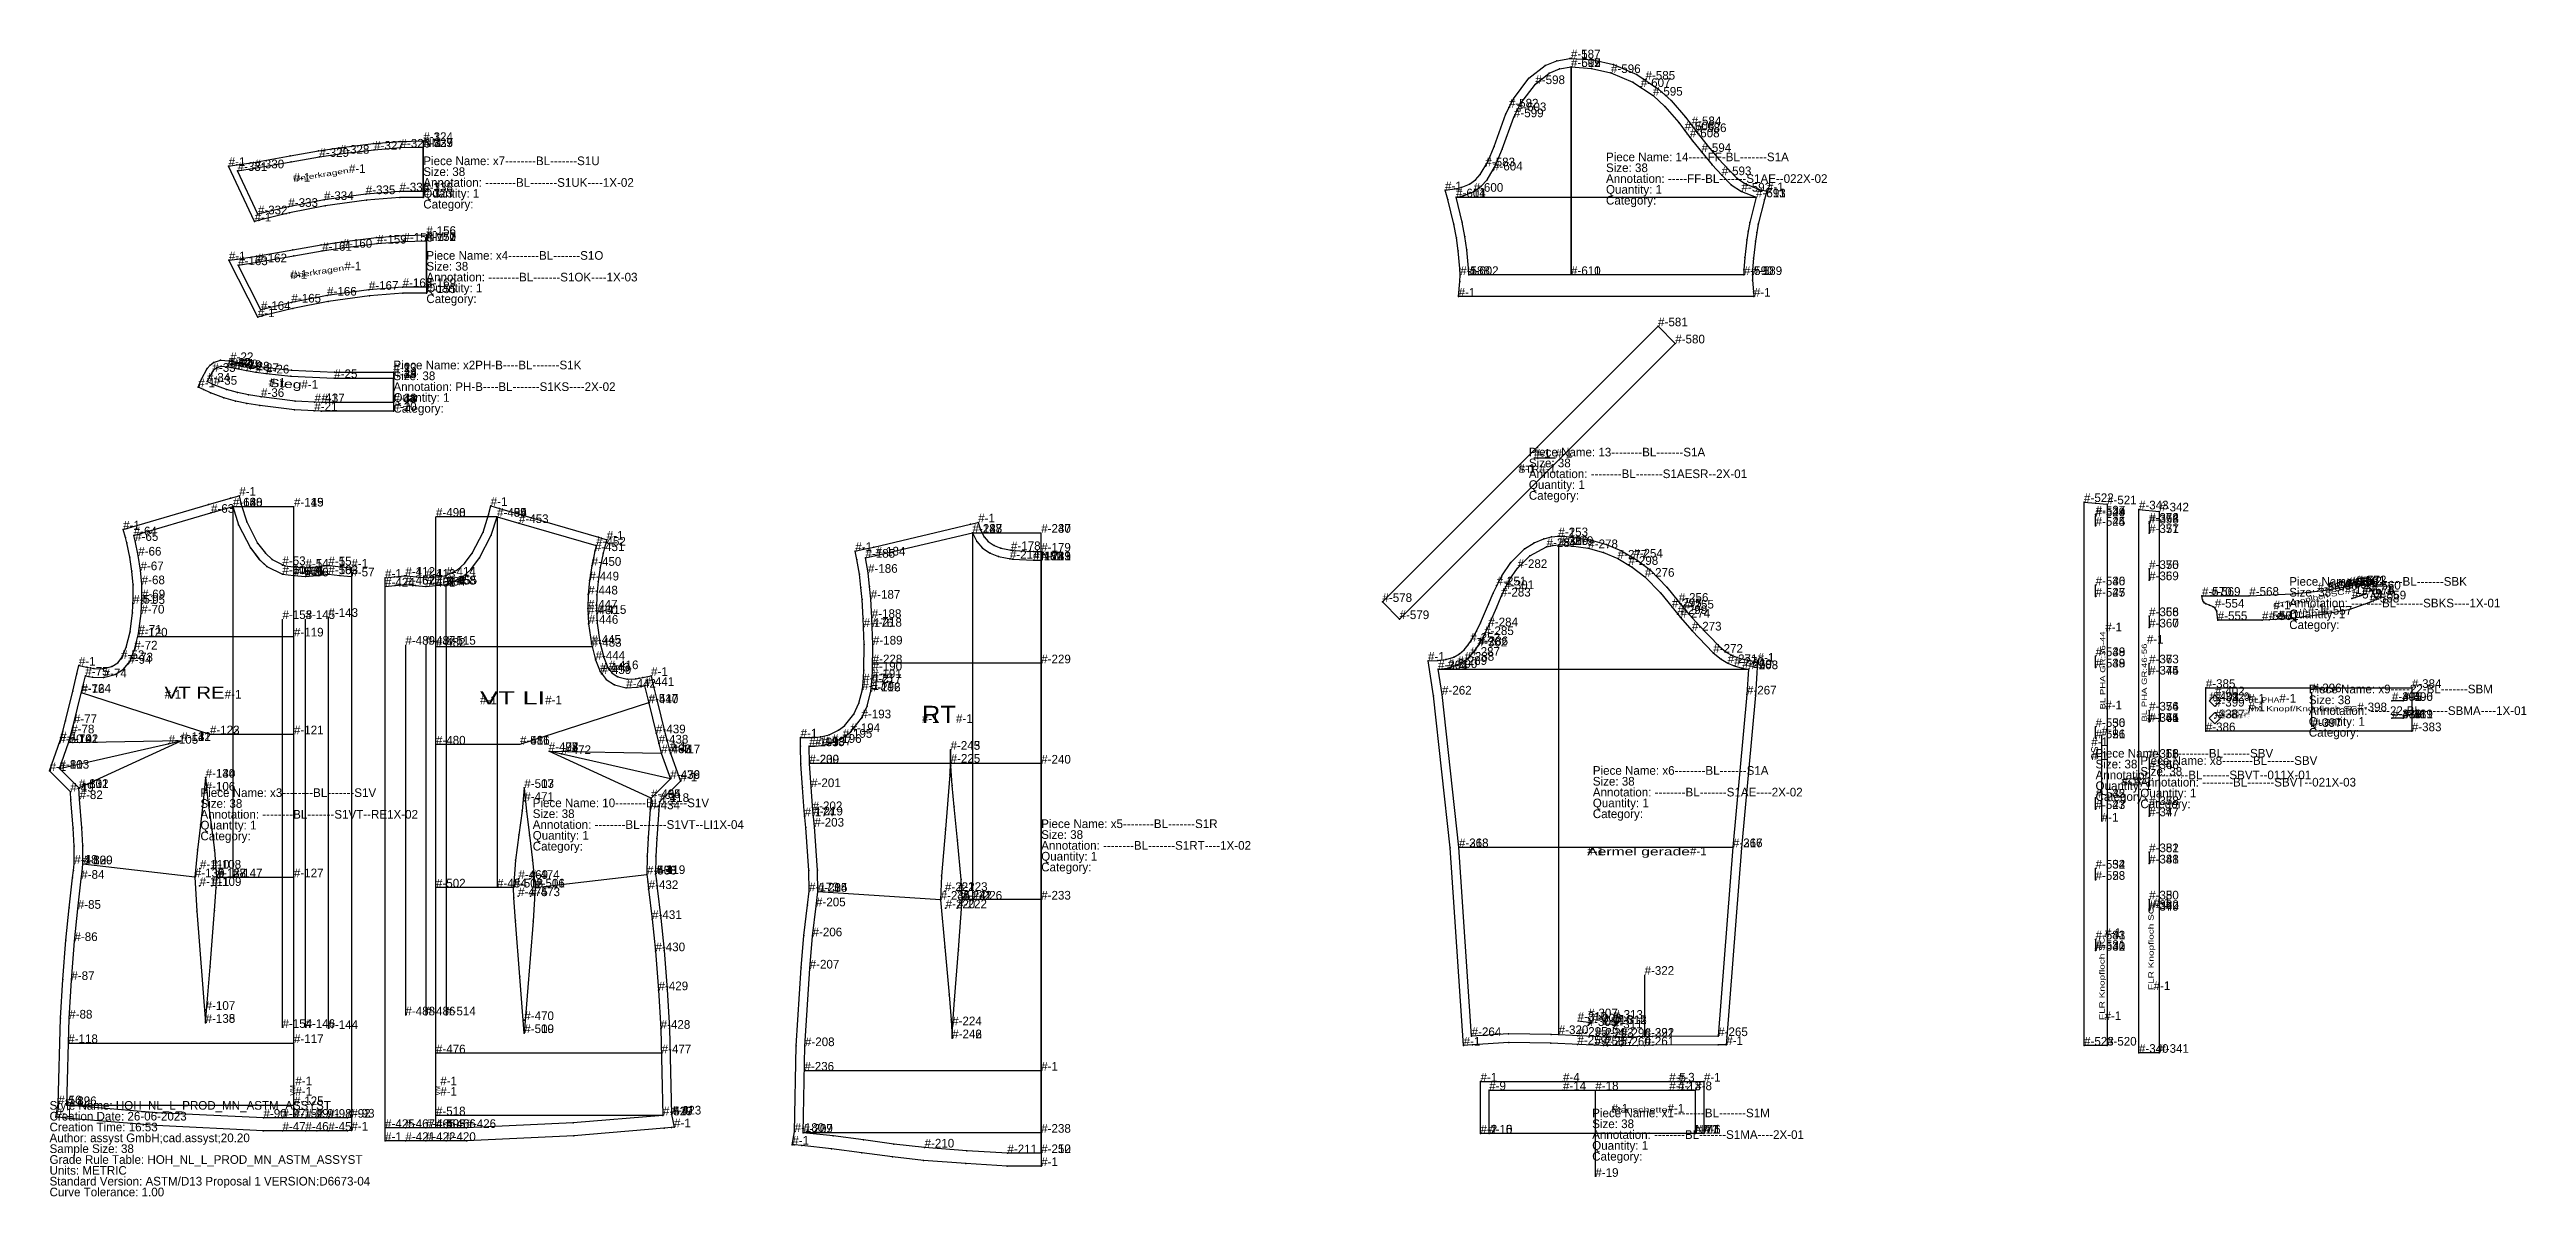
# Model space of a CAD drawing. Extents: x 424 to 3283, y -2022 to -698.
import ezdxf
from ezdxf.enums import TextEntityAlignment as Align

# ---------------------------------------------------------------- set-up
doc = ezdxf.new("R2010")
doc.units = 0
for name, color, linetype in [('1', 240, 'CONTINUOUS'), ('13', 56, 'CONTINUOUS'), ('14', 95, 'CONTINUOUS'), ('15', 7, 'CONTINUOUS'), ('2', 170, 'CONTINUOUS'), ('3', 50, 'CONTINUOUS'), ('4', 130, 'CONTINUOUS'), ('6', 56, 'CONTINUOUS'), ('7', 200, 'CONTINUOUS'), ('8', 90, 'CONTINUOUS'), ('84', 240, 'CONTINUOUS'), ('85', 90, 'CONTINUOUS'), ('87', 95, 'CONTINUOUS')]:
    doc.layers.add(name, color=color, linetype=linetype)

msp = doc.modelspace()

# ---------------------------------------------------------------- texts
at = {"layer": '1'}
for s, p in [('Style Name: HOH_NL_L_PROD_MN_ASTM_ASSYST', (423.68, -1921.38)), ('Creation Date: 26-06-2023', (423.68, -1933.88)), ('Creation Time: 16:53', (423.68, -1946.38)), ('Author: assyst GmbH;cad.assyst;20.20', (423.68, -1958.88)), ('Sample Size: 38', (423.68, -1971.38)), ('Standard Version: ASTM/D13 Proposal 1 VERSION:D6673-04', (423.68, -2008.88)), ('Grade Rule Table: HOH_NL_L_PROD_MN_ASTM_ASSYST', (423.68, -1983.88)), ('Units: METRIC', (423.68, -1996.38)), ('Curve Tolerance: 1.00', (423.68, -2021.38))]:
    msp.add_text(s, height=10, dxfattribs=at).set_placement(p)

# ---------------------------------------------------------------- blocks, each defined once
blk = doc.blocks.new('Piece01')
at = {"layer": '1'}
blk.add_lwpolyline([(0, 60), (0, 120), (257.83, 120), (257.83, 60), (0, 60)], dxfattribs=at)
at = {"layer": '14'}
blk.add_lwpolyline([(10, 60), (10, 110), (247.83, 110), (247.83, 60)], dxfattribs=at)
at = {"layer": '2'}
for p in [(0, 120), (257.83, 120), (10, 110), (247.83, 110), (0, 60), (10, 60), (247.83, 60), (257.83, 60)]:
    blk.add_point(p, dxfattribs=at)
at = {"layer": '4'}
for p in [(95.2, 120, 4), (217.82, 120, 4), (227.82, 120, 4), (95.2, 110, 4), (217.82, 110, 4), (227.82, 110, 4), (0, 60, 4), (10, 60, 4), (247.83, 60, 4), (257.83, 60, 4)]:
    blk.add_point(p, dxfattribs=at)
at = {"layer": '6'}
blk.add_line((257.83, 60), (0, 60), dxfattribs=at)
at = {"layer": '7'}
blk.add_line((132.55, 10), (132.55, 110), dxfattribs=at)
at = {"layer": '8'}
blk.add_line((247.83, 60), (10, 60), dxfattribs=at)
at = {"layer": '84'}
blk.add_lwpolyline([(0, 60), (0, 120), (0, 120), (257.83, 120), (257.83, 120), (257.83, 60), (257.83, 60), (0, 60)], dxfattribs=at)
at = {"layer": '87'}
blk.add_lwpolyline([(10, 60), (10, 110), (10, 110), (247.83, 110), (247.83, 110), (247.83, 60), (247.83, 60)], dxfattribs=at)
at = {"layer": '1'}
for s, p in [('#-1', (0, 120)), ('#-1', (257.83, 120)), ('Piece Name: x1--------BL-------S1M', (128.91, 78.75)), ('#-1', (0, 60)), ('Annotation: --------BL-------S1MA----2X-01', (128.91, 53.75)), ('Size: 38', (128.91, 66.25)), ('#-1', (257.83, 60)), ('Quantity: 1', (128.91, 41.25)), ('Category: ', (128.91, 28.75))]:
    blk.add_text(s, height=10, dxfattribs=at).set_placement(p)
at = {"layer": '1', "flags": 2}
for p2 in [(95.2, 120), (217.82, 120), (227.82, 120), (0, 60), (257.83, 60)]:
    blk.add_attdef('Dependency', text='', height=10, dxfattribs=at).set_placement((0, 60), p2, align=Align.ALIGNED)
at = {"layer": '14'}
for s, p in [('#-9', (10, 110)), ('#-8', (247.83, 110)), ('#-10', (10, 60)), ('#-7', (247.83, 60))]:
    blk.add_text(s, height=10, dxfattribs=at).set_placement(p)
at = {"layer": '14', "flags": 2}
for p2 in [(95.2, 110), (217.82, 110), (227.82, 110), (10, 60), (247.83, 60)]:
    blk.add_attdef('Dependency', text='', height=10, dxfattribs=at).set_placement((10, 60), p2, align=Align.ALIGNED)
at = {"layer": '15'}
for p in [(151.29, 84.25), (215.88, 84.25)]:
    blk.add_text('#-1', height=10, dxfattribs=at).set_placement(p)
blk.add_text('Manschette', height=6.46, dxfattribs=at).set_placement((151.29, 84.25), (215.88, 84.25), align=Align.ALIGNED)
at = {"layer": '4'}
for s, p in [('#-4', (95.2, 120)), ('#-14', (95.2, 110)), ('#-5', (217.82, 120)), ('#-12', (217.82, 110)), ('#-3', (227.82, 120)), ('#-13', (227.82, 110)), ('#-2', (0, 60)), ('#-15', (10, 60)), ('#-11', (247.83, 60)), ('#-6', (257.83, 60))]:
    blk.add_text(s, height=10, dxfattribs=at).set_placement(p)
at = {"layer": '7'}
for s, p in [('#-18', (132.55, 110)), ('#-19', (132.55, 10))]:
    blk.add_text(s, height=10, dxfattribs=at).set_placement(p)
at = {"layer": '8'}
for s, p in [('#-16', (10, 60)), ('#-17', (247.83, 60)), ('NM', (247.83, 60))]:
    blk.add_text(s, height=10, dxfattribs=at).set_placement(p)
blk = doc.blocks.new('Piece02')
at = {"layer": '1'}
blk.add_lwpolyline([(225.25, 0), (142.18, 0), (142, 0), (110.87, 1.54), (70.95, 6.36), (56.02, 8.77), (42.97, 11.46), (29.49, 15.24), (14.15, 21.14), (5.89, 24.77), (0, 27.49), (3.7, 36.77), (10.39, 48.92), (13.62, 53.03), (17.74, 56.08), (25.78, 58.7), (35.7, 57.83), (39.45, 57.06), (43.56, 56.21), (47.3, 55.43), (56.75, 53.66), (67.32, 51.9), (79.18, 50.26), (107.52, 47.25), (157.03, 45), (225.25, 45), (225.25, 0)], dxfattribs=at)
at = {"layer": '14'}
blk.add_lwpolyline([(225.25, 10), (142.24, 10), (111.71, 11.51), (72.4, 16.26), (57.78, 18.62), (45.27, 21.2), (32.65, 24.73), (18.06, 30.34), (10.07, 33.86), (16.31, 45.19), (18.59, 48.1), (21.05, 49.92), (26.48, 51.69), (34.04, 51.03), (38.04, 50.2), (42.18, 49.35), (45.93, 48.56), (55.52, 46.77), (66.25, 44.98), (78.29, 43.32), (106.98, 40.27), (156.92, 38), (225.25, 38)], dxfattribs=at)
at = {"layer": '2'}
for p in [(10.07, 33.86), (10.07, 33.86), (10.07, 33.86), (156.92, 38), (157.03, 45), (225.25, 45), (225.25, 45), (225.25, 38), (225.25, 38), (0, 27.49), (0, 27.49), (0, 27.49), (142.18, 0), (142.24, 10), (225.25, 10), (225.25, 0)]:
    blk.add_point(p, dxfattribs=at)
at = {"layer": '3'}
for p in [(25.78, 58.7), (35.7, 57.83), (3.7, 36.77), (10.39, 48.92), (13.62, 53.03), (16.31, 45.19), (17.74, 56.08), (18.06, 30.34), (18.59, 48.1), (21.05, 49.92), (26.48, 51.69), (34.04, 51.03), (38.04, 50.2), (39.45, 57.06), (42.18, 49.35), (43.56, 56.21), (45.93, 48.56), (47.3, 55.43), (55.52, 46.77), (56.75, 53.66), (66.25, 44.98), (67.32, 51.9), (78.29, 43.32), (79.18, 50.26), (106.98, 40.27), (107.52, 47.25), (5.89, 24.77), (14.15, 21.14), (29.49, 15.24), (32.65, 24.73), (42.97, 11.46), (45.27, 21.2), (56.02, 8.77), (57.78, 18.62), (70.95, 6.36), (72.4, 16.26), (110.87, 1.54), (111.71, 11.51), (142, 0)]:
    blk.add_point(p, dxfattribs=at)
at = {"layer": '4'}
for p in [(36.82, 57.62, 4), (33.17, 51.18, 4), (225.24, 45, 4), (225.24, 38, 4), (133.91, 0.21, 4), (134.25, 10.21, 4), (225.25, 10, 4), (225.25, 0, 4)]:
    blk.add_point(p, dxfattribs=at)
at = {"layer": '6'}
blk.add_line((225.25, 45), (225.25, 0), dxfattribs=at)
at = {"layer": '7'}
blk.add_line((225.25, 10), (225.25, 38), dxfattribs=at)
at = {"layer": '84'}
blk.add_lwpolyline([(225.25, 0), (142.18, 0), (142, 0), (110.87, 1.54), (70.95, 6.36), (56.02, 8.77), (42.97, 11.46), (29.49, 15.24), (14.15, 21.14), (5.89, 24.77), (0, 27.49), (3.7, 36.77), (10.39, 48.92), (13.62, 53.03), (17.74, 56.08), (25.78, 58.7), (35.7, 57.83), (39.45, 57.06), (43.56, 56.21), (47.3, 55.43), (56.75, 53.66), (67.32, 51.9), (79.18, 50.26), (107.52, 47.25), (157.03, 45), (225.25, 45), (225.25, 0)], dxfattribs=at)
at = {"layer": '87'}
blk.add_lwpolyline([(225.25, 10), (142.24, 10), (111.71, 11.51), (72.4, 16.26), (57.78, 18.62), (45.27, 21.2), (32.65, 24.73), (18.06, 30.34), (10.07, 33.86), (16.31, 45.19), (18.59, 48.1), (21.05, 49.92), (26.48, 51.69), (34.04, 51.03), (38.04, 50.2), (42.18, 49.35), (45.93, 48.56), (55.52, 46.77), (66.25, 44.98), (78.29, 43.32), (106.98, 40.27), (156.92, 38), (225.25, 38)], dxfattribs=at)
at = {"layer": '1'}
for s, p in [('Piece Name: x2PH-B----BL-------S1K', (225.25, 48.1)), ('#-1', (0, 27.49)), ('Annotation: PH-B----BL-------S1KS----2X-02', (225.25, 23.1)), ('#-1', (225.25, 45)), ('Size: 38', (225.25, 35.6)), ('#-1', (225.25, 0)), ('Quantity: 1', (225.25, 10.6)), ('Category: ', (225.25, -1.9))]:
    blk.add_text(s, height=10, dxfattribs=at).set_placement(p)
at = {"layer": '1', "flags": 2}
for p2 in [(36.82, 57.62), (225.24, 45), (133.91, 0.21), (225.25, 0)]:
    blk.add_attdef('Dependency', text='', height=10, dxfattribs=at).set_placement((225.25, 0), p2, align=Align.ALIGNED)
at = {"layer": '14'}
for s, p in [('#-32', (34.04, 51.03)), ('#-31', (38.04, 50.2)), ('#-30', (42.18, 49.35)), ('#-29', (45.93, 48.56)), ('#-34', (10.07, 33.86)), ('#-33', (16.31, 45.19)), ('#-35', (18.06, 30.34)), ('#-28', (55.52, 46.77)), ('#-27', (66.25, 44.98)), ('#-26', (78.29, 43.32)), ('#-25', (156.92, 38)), ('#-24', (225.25, 38)), ('#-36', (72.4, 16.26)), ('#-37', (142.24, 10)), ('#-38', (225.25, 10))]:
    blk.add_text(s, height=10, dxfattribs=at).set_placement(p)
at = {"layer": '14', "flags": 2}
for p2 in [(33.17, 51.18), (225.24, 38), (134.25, 10.21), (225.25, 10)]:
    blk.add_attdef('Dependency', text='', height=10, dxfattribs=at).set_placement((225.25, 10), p2, align=Align.ALIGNED)
at = {"layer": '15'}
for p in [(81.28, 27.94), (118.99, 25.66)]:
    blk.add_text('#-1', height=10, dxfattribs=at).set_placement(p)
blk.add_text('Steg', height=9.44, rotation=-3.47, dxfattribs=at).set_placement((81.28, 27.94), (118.99, 25.66), align=Align.ALIGNED)
at = {"layer": '4'}
for s, p in [('#-40', (33.17, 51.18)), ('#-22', (36.82, 57.62)), ('#-23', (225.24, 45)), ('#-39', (225.24, 38)), ('#-21', (133.91, 0.21)), ('#-41', (134.25, 10.21)), ('#-42', (225.25, 10)), ('#-20', (225.25, 0))]:
    blk.add_text(s, height=10, dxfattribs=at).set_placement(p)
at = {"layer": '7'}
for s, p in [('#-43', (225.25, 38)), ('#-44', (225.25, 10))]:
    blk.add_text(s, height=10, dxfattribs=at).set_placement(p)
blk = doc.blocks.new('Piece03')
at = {"layer": '1'}
blk.add_lwpolyline([(348.38, 0.23), (344.02, 0.09), (308.63, 0.09), (246.96, 0.09), (246.77, 0.09), (246.46, 0.1), (122.92, 5.92), (18.67, 14.67), (10.05, 15.54), (7.26, 15.83), (10.14, 30.61), (12.74, 129.93), (15.24, 174.72), (18.78, 219.96), (22.67, 257.38), (26.67, 292.01), (27.64, 300.41), (28.56, 308.2), (28.4, 328.66), (27.29, 349.12), (24.73, 382.17), (24.11, 391.36), (0, 415.35), (12.44, 450.63), (15.34, 461.35), (18.4, 473.06), (26.87, 507.61), (31.61, 527.57), (33.8, 536.89), (43.21, 535.1), (47.41, 534.31), (51.25, 533.58), (61.55, 533.24), (72.09, 535.89), (78.83, 540.09), (83.81, 546.5), (88.3, 558.19), (92.94, 575.82), (95.9, 597.85), (96.7, 614.71), (96.39, 630.32), (95.07, 645.84), (92.55, 662.07), (89.06, 678.58), (87.51, 684.61), (84.97, 694.06), (94.33, 696.83), (183.55, 722.9), (208.85, 730.17), (218.96, 733.05), (221.32, 722.94), (227.6, 702.85), (240.21, 678.42), (249.13, 666.62), (257.1, 659.35), (271.48, 652.19), (281.93, 651.08), (282.53, 651.09), (295.39, 649.95), (307.67, 651.04), (320.77, 652.43), (321.89, 652.56), (323.01, 652.43), (336.11, 651.04), (348.39, 649.94), (348.38, 0.23)], close=True, dxfattribs=at)
at = {"layer": '13'}
for p in [(137.35, 446.71, 4), (180.14, 392.6, 4), (173.59, 302.58, 4), (186.94, 302.6, 4), (173.17, 282.64, 4), (187.26, 282.63, 4), (180.14, 139.6, 4)]:
    blk.add_point(p, dxfattribs=at)
at = {"layer": '14'}
blk.add_lwpolyline([(348.38, 15.24), (343.8, 15.09), (308.63, 15.09), (246.96, 15.09), (123.9, 20.89), (20.13, 29.6), (22.73, 129.52), (25.21, 174.04), (28.74, 219.04), (32.61, 256.25), (36.61, 290.86), (37.57, 299.25), (38.57, 307.63), (38.39, 328.97), (37.26, 349.83), (34.7, 382.86), (33.84, 395.79), (11.53, 417.98), (22, 447.66), (25, 458.76), (28.09, 470.6), (36.59, 505.29), (41.35, 525.28), (45.54, 524.48), (49.74, 523.68), (62.45, 523.27), (75.92, 526.65), (85.55, 532.67), (92.64, 541.79), (97.91, 555.51), (102.76, 573.9), (105.86, 597.03), (106.7, 614.6), (106.38, 630.85), (105, 647.04), (102.38, 663.91), (98.79, 680.9), (97.16, 687.24), (186.33, 713.3), (211.61, 720.55), (218.27, 699.24), (231.81, 673.03), (241.79, 659.84), (250.91, 651.46), (268.89, 642.5), (282.14, 641.09), (295.39, 639.91), (308.64, 641.09), (321.89, 642.49), (335.14, 641.09), (348.39, 639.9), (348.38, 15.24)], close=True, dxfattribs=at)
at = {"layer": '2'}
for p in [(211.61, 720.55), (211.61, 720.55), (211.61, 720.55), (218.96, 733.05), (218.96, 733.05), (218.96, 733.05), (84.97, 694.06), (84.97, 694.06), (84.97, 694.06), (97.16, 687.24), (97.16, 687.24), (97.16, 687.24), (282.14, 641.09), (282.53, 651.09), (295.39, 649.95), (295.39, 649.95), (295.39, 649.95), (295.39, 639.91), (295.39, 639.91), (295.39, 639.91), (321.89, 652.56), (321.89, 652.56), (321.89, 652.56), (321.89, 642.49), (321.89, 642.49), (321.89, 642.49), (348.39, 649.94), (348.39, 649.94), (348.39, 639.9), (348.39, 639.9), (33.8, 536.89), (33.8, 536.89), (33.8, 536.89), (41.35, 525.28), (41.35, 525.28), (41.35, 525.28), (12.44, 450.63), (12.44, 450.63), (12.44, 450.63), (22, 447.66), (22, 447.66), (22, 447.66), (0, 415.35), (0, 415.35), (11.53, 417.98), (11.53, 417.98), (180.14, 407.6), (180.14, 407.6), (24.11, 391.36), (24.11, 391.36), (33.84, 395.79), (33.84, 395.79), (28.56, 308.2), (28.56, 308.2), (28.56, 308.2), (38.57, 307.63), (38.57, 307.63), (38.57, 307.63), (167.64, 292.62), (167.64, 292.62), (167.64, 292.62), (192.64, 292.62), (192.64, 292.62), (192.64, 292.62), (192.64, 292.62), (180.13, 124.6), (180.13, 124.6), (180.13, 124.6), (10.14, 30.61), (10.14, 30.61), (10.14, 30.61), (20.13, 29.6), (20.13, 29.6), (20.13, 29.6), (7.26, 15.83), (7.26, 15.83), (7.26, 15.83), (10.05, 15.54), (246.77, 0.09), (246.96, 15.09), (348.38, 15.24), (348.38, 15.24), (348.38, 0.23), (348.38, 0.23)]:
    blk.add_point(p, dxfattribs=at)
at = {"layer": '3'}
for p in [(183.55, 722.9), (208.85, 730.17), (221.32, 722.94), (94.33, 696.83), (186.33, 713.3), (218.27, 699.24), (227.6, 702.85), (87.51, 684.61), (89.06, 678.58), (92.55, 662.07), (98.79, 680.9), (102.38, 663.91), (231.81, 673.03), (240.21, 678.42), (241.79, 659.84), (249.13, 666.62), (257.1, 659.35), (95.07, 645.84), (96.39, 630.32), (105, 647.04), (106.38, 630.85), (250.91, 651.46), (268.89, 642.5), (271.48, 652.19), (281.93, 651.08), (307.67, 651.04), (308.64, 641.09), (320.77, 652.43), (323.01, 652.43), (335.14, 641.09), (336.11, 651.04), (96.7, 614.71), (106.7, 614.6), (92.94, 575.82), (95.9, 597.85), (102.76, 573.9), (105.86, 597.03), (83.81, 546.5), (88.3, 558.19), (97.91, 555.51), (31.61, 527.57), (43.21, 535.1), (45.54, 524.48), (47.41, 534.31), (49.74, 523.68), (51.25, 533.58), (61.55, 533.24), (62.45, 523.27), (72.09, 535.89), (75.92, 526.65), (78.83, 540.09), (85.55, 532.67), (92.64, 541.79), (26.87, 507.61), (36.59, 505.29), (15.34, 461.35), (18.4, 473.06), (25, 458.76), (28.09, 470.6), (24.73, 382.17), (34.7, 382.86), (177.48, 380.43), (182.75, 381.13), (27.29, 349.12), (37.26, 349.83), (174.11, 353.09), (186.6, 353.41), (28.4, 328.66), (38.39, 328.97), (170.62, 324.26), (190.35, 324.03), (26.67, 292.01), (27.64, 300.41), (36.61, 290.86), (37.57, 299.25), (22.67, 257.38), (192.25, 280.86), (32.61, 256.25), (170.11, 253.61), (190.43, 254.15), (18.78, 219.96), (28.74, 219.04), (15.24, 174.72), (25.21, 174.04), (185.28, 189.38), (12.74, 129.93), (22.73, 129.52), (18.67, 14.67), (122.92, 5.92), (123.9, 20.89), (246.46, 0.1), (246.96, 0.09), (308.63, 15.09), (308.63, 0.09), (343.8, 15.09), (344.02, 0.09)]:
    blk.add_point(p, dxfattribs=at)
at = {"layer": '4'}
for p in [(268.84, 652.99, 4), (268.84, 642.51, 4), (295.39, 649.95, 4), (295.39, 639.91, 4), (321.89, 652.56, 4), (321.89, 642.49, 4), (96.55, 608.48, 4), (106.54, 608.1, 4), (82.6, 544.6, 4), (90.93, 539.04, 4), (11.32, 447.46, 4), (22, 447.66, 4), (24.11, 391.36, 4), (33.84, 395.79, 4), (28.56, 308.2, 4), (38.57, 307.63, 4), (10.14, 30.61, 4), (268.89, 15.09, 4), (268.89, 0.09, 4), (295.39, 15.09, 4), (295.39, 0.09, 4), (321.74, 0, 4), (321.89, 15, 4)]:
    blk.add_point(p, dxfattribs=at)
at = {"layer": '7'}
blk.add_line((282.13, 15.09), (282.14, 641.09), dxfattribs=at)
at = {"layer": '8'}
for p, q in [((211.61, 720.55), (211.61, 292.63)), ((211.61, 720.55), (282.14, 720.55)), ((282.14, 641.09), (282.14, 720.55)), ((282.13, 15.09), (282.14, 641.09)), ((268.88, 118.76), (268.89, 590.71)), ((295.38, 118.76), (295.39, 590.71)), ((321.88, 117.53), (321.89, 593.18)), ((102.04, 570.56), (282.14, 570.56)), ((36.7, 505.82), (185.13, 457.63)), ((185.13, 457.63), (282.12, 457.63)), ((11.53, 417.98), (151.97, 450.05)), ((151.97, 450.05), (22, 447.66)), ((33.84, 395.79), (151.97, 450.05)), ((167.63, 292.63), (38.56, 307.63)), ((192.63, 292.63), (282.09, 292.63)), ((21.58, 101.24), (282.13, 101.24)), ((20.13, 29.6), (282.13, 29.6))]:
    blk.add_line(p, q, dxfattribs=at)
for points in [[(180.14, 407.6), (177.48, 380.43), (174.11, 353.09), (170.62, 324.26), (167.64, 292.62)], [(180.14, 407.6), (182.75, 381.13), (186.6, 353.41), (190.35, 324.03), (192.64, 292.62)], [(167.64, 292.62), (170.11, 253.61), (180.13, 124.6)], [(180.13, 124.6), (185.28, 189.38), (190.43, 254.15), (192.25, 280.86), (192.64, 292.62)]]:
    blk.add_lwpolyline(points, dxfattribs=at)
at = {"layer": '84'}
blk.add_lwpolyline([(348.38, 0.23), (344.02, 0.09), (308.63, 0.09), (246.96, 0.09), (246.77, 0.09), (246.46, 0.1), (122.92, 5.92), (18.67, 14.67), (10.05, 15.54), (7.26, 15.83), (10.14, 30.61), (12.74, 129.93), (15.24, 174.72), (18.78, 219.96), (22.67, 257.38), (26.67, 292.01), (27.64, 300.41), (28.56, 308.2), (28.4, 328.66), (27.29, 349.12), (24.73, 382.17), (24.11, 391.36), (0, 415.35), (12.44, 450.63), (15.34, 461.35), (18.4, 473.06), (26.87, 507.61), (31.61, 527.57), (33.8, 536.89), (43.21, 535.1), (47.41, 534.31), (51.25, 533.58), (61.55, 533.24), (72.09, 535.89), (78.83, 540.09), (83.81, 546.5), (88.3, 558.19), (92.94, 575.82), (95.9, 597.85), (96.7, 614.71), (96.39, 630.32), (95.07, 645.84), (92.55, 662.07), (89.06, 678.58), (87.51, 684.61), (84.97, 694.06), (94.33, 696.83), (183.55, 722.9), (208.85, 730.17), (218.96, 733.05), (221.32, 722.94), (227.6, 702.85), (240.21, 678.42), (249.13, 666.62), (257.1, 659.35), (271.48, 652.19), (281.93, 651.08), (282.53, 651.09), (295.39, 649.95), (307.67, 651.04), (320.77, 652.43), (321.89, 652.56), (323.01, 652.43), (336.11, 651.04), (348.39, 649.94), (348.38, 0.23)], close=True, dxfattribs=at)
at = {"layer": '85'}
for points in [[(180.14, 407.6), (177.48, 380.43), (174.11, 353.09), (170.62, 324.26), (167.64, 292.62)], [(180.14, 407.6), (182.75, 381.13), (186.6, 353.41), (190.35, 324.03), (192.64, 292.62)], [(167.64, 292.62), (170.11, 253.61), (180.13, 124.6)], [(180.13, 124.6), (185.28, 189.38), (190.43, 254.15), (192.25, 280.86), (192.64, 292.62)]]:
    blk.add_lwpolyline(points, dxfattribs=at)
at = {"layer": '87'}
blk.add_lwpolyline([(348.38, 15.24), (343.8, 15.09), (308.63, 15.09), (246.96, 15.09), (123.9, 20.89), (20.13, 29.6), (22.73, 129.52), (25.21, 174.04), (28.74, 219.04), (32.61, 256.25), (36.61, 290.86), (37.57, 299.25), (38.57, 307.63), (38.39, 328.97), (37.26, 349.83), (34.7, 382.86), (33.84, 395.79), (11.53, 417.98), (22, 447.66), (25, 458.76), (28.09, 470.6), (36.59, 505.29), (41.35, 525.28), (45.54, 524.48), (49.74, 523.68), (62.45, 523.27), (75.92, 526.65), (85.55, 532.67), (92.64, 541.79), (97.91, 555.51), (102.76, 573.9), (105.86, 597.03), (106.7, 614.6), (106.38, 630.85), (105, 647.04), (102.38, 663.91), (98.79, 680.9), (97.16, 687.24), (186.33, 713.3), (211.61, 720.55), (218.27, 699.24), (231.81, 673.03), (241.78, 659.84), (250.91, 651.46), (268.89, 642.5), (282.14, 641.09), (295.39, 639.91), (308.64, 641.09), (321.89, 642.49), (335.14, 641.09), (348.39, 639.9), (348.38, 15.24)], close=True, dxfattribs=at)
at = {"layer": '1'}
for s, p in [('#-1', (218.96, 733.05)), ('#-1', (84.97, 694.06)), ('#-1', (295.39, 649.95)), ('#-1', (321.89, 652.56)), ('#-1', (348.39, 649.94)), ('#-1', (33.8, 536.89)), ('#-1', (12.44, 450.63)), ('#-1', (0, 415.35)), ('#-1', (24.11, 391.36)), ('Size: 38', (174.2, 372.78)), ('Piece Name: x3--------BL-------S1V', (174.2, 385.28)), ('Annotation: --------BL-------S1VT--RE1X-02', (174.2, 360.28)), ('Quantity: 1', (174.2, 347.78)), ('Category: ', (174.2, 335.28)), ('#-1', (28.56, 308.2)), ('#-1', (10.14, 30.61)), ('#-1', (7.26, 15.83)), ('#-1', (348.38, 0.23))]:
    blk.add_text(s, height=10, dxfattribs=at).set_placement(p)
at = {"layer": '1', "flags": 2}
for p2 in [(268.84, 652.99), (295.39, 649.95), (321.89, 652.56), (96.55, 608.48), (82.6, 544.6), (11.32, 447.46), (24.11, 391.36), (28.56, 308.2), (10.14, 30.61), (268.89, 0.09), (295.39, 0.09), (321.74, 0)]:
    blk.add_attdef('Dependency', text='', height=10, dxfattribs=at).set_placement((348.38, 0.23), p2, align=Align.ALIGNED)
at = {"layer": '13'}
for s, p in [('#-105', (137.35, 446.71)), ('#-106', (180.14, 392.6)), ('#-111', (173.17, 282.64)), ('#-110', (173.59, 302.58)), ('#-108', (186.94, 302.6)), ('#-109', (187.26, 282.63)), ('#-107', (180.14, 139.6))]:
    blk.add_text(s, height=10, dxfattribs=at).set_placement(p)
at = {"layer": '14'}
for s, p in [('#-63', (186.33, 713.3)), ('#-62', (211.61, 720.55)), ('#-64', (97.16, 687.24)), ('#-65', (98.79, 680.9)), ('#-66', (102.38, 663.91)), ('#-67', (105, 647.04)), ('#-68', (106.38, 630.85)), ('#-61', (268.89, 642.5)), ('#-60', (282.14, 641.09)), ('#-59', (295.39, 639.91)), ('#-58', (321.89, 642.49)), ('#-57', (348.39, 639.9)), ('#-70', (105.86, 597.03)), ('#-69', (106.7, 614.6)), ('#-71', (102.76, 573.9)), ('#-73', (92.64, 541.79)), ('#-72', (97.91, 555.51)), ('#-76', (36.59, 505.29)), ('#-75', (41.35, 525.28)), ('#-74', (62.45, 523.27)), ('#-79', (22, 447.66)), ('#-78', (25, 458.76)), ('#-77', (28.09, 470.6)), ('#-80', (11.53, 417.98)), ('#-81', (33.84, 395.79)), ('#-82', (34.7, 382.86)), ('#-83', (38.57, 307.63)), ('#-84', (36.61, 290.86)), ('#-85', (32.61, 256.25)), ('#-86', (28.74, 219.04)), ('#-87', (25.21, 174.04)), ('#-88', (22.73, 129.52)), ('#-89', (20.13, 29.6)), ('#-90', (246.96, 15.09)), ('#-91', (308.63, 15.09)), ('#-92', (343.8, 15.09)), ('#-93', (348.38, 15.24))]:
    blk.add_text(s, height=10, dxfattribs=at).set_placement(p)
at = {"layer": '14', "flags": 2}
for p2 in [(268.84, 642.51), (295.39, 639.91), (321.89, 642.49), (106.54, 608.1), (90.93, 539.04), (22, 447.66), (33.84, 395.79), (38.57, 307.63), (268.89, 15.09), (295.39, 15.09), (321.89, 15)]:
    blk.add_attdef('Dependency', text='', height=10, dxfattribs=at).set_placement((348.38, 15.24), p2, align=Align.ALIGNED)
at = {"layer": '15'}
for p in [(132.78, 498.9), (202.19, 498.9), (283.74, 52.59), (283.74, 40.59)]:
    blk.add_text('#-1', height=10, dxfattribs=at).set_placement(p)
blk.add_text('VT RE', height=13.88, dxfattribs=at).set_placement((132.78, 498.9), (202.19, 498.9), align=Align.ALIGNED)
blk.add_text('VM', height=6, rotation=90, dxfattribs=at).set_placement((283.74, 40.59), (283.74, 52.59), align=Align.ALIGNED)
at = {"layer": '4'}
for s, p in [('#-53', (268.84, 652.99)), ('#-54', (295.39, 649.95)), ('#-55', (321.89, 652.56)), ('#-104', (268.84, 642.51)), ('#-96', (295.39, 639.91)), ('#-103', (321.89, 642.49)), ('#-51', (96.55, 608.48)), ('#-95', (106.54, 608.1)), ('#-52', (82.6, 544.6)), ('#-94', (90.93, 539.04)), ('#-50', (11.32, 447.46)), ('#-102', (22, 447.66)), ('#-49', (24.11, 391.36)), ('#-101', (33.84, 395.79)), ('#-48', (28.56, 308.2)), ('#-100', (38.57, 307.63)), ('#-56', (10.14, 30.61)), ('#-97', (268.89, 15.09)), ('#-47', (268.89, 0.09)), ('#-99', (295.39, 15.09)), ('#-46', (295.39, 0.09)), ('#-45', (321.74, 0)), ('#-98', (321.89, 15))]:
    blk.add_text(s, height=10, dxfattribs=at).set_placement(p)
at = {"layer": '7'}
for s, p in [('#-151', (282.14, 641.09)), ('#-152', (282.13, 15.09))]:
    blk.add_text(s, height=10, dxfattribs=at).set_placement(p)
at = {"layer": '8'}
for s, p in [('#-148', (211.61, 720.55)), ('#-150', (211.61, 720.55)), ('#-149', (282.14, 720.55)), ('#-115', (282.14, 720.55)), ('#-116', (282.14, 641.09)), ('#-114', (282.14, 641.09)), ('#-153', (268.89, 590.71)), ('#-145', (295.39, 590.71)), ('#-143', (321.89, 593.18)), ('#-120', (102.04, 570.56)), ('#-119', (282.14, 570.56)), ('#-124', (36.7, 505.82)), ('#-141', (22, 447.66)), ('#-112', (151.97, 450.05)), ('#-131', (151.97, 450.05)), ('#-142', (151.97, 450.05)), ('#-122', (185.13, 457.63)), ('#-123', (185.13, 457.63)), ('#-121', (282.12, 457.63)), ('#-113', (11.53, 417.98)), ('#-132', (33.84, 395.79)), ('#-134', (180.14, 407.6)), ('#-140', (180.14, 407.6)), ('#-129', (38.56, 307.63)), ('#-130', (167.63, 292.63)), ('#-136', (167.64, 292.62)), ('#-139', (167.64, 292.62)), ('#-128', (192.63, 292.63)), ('#-133', (192.64, 292.62)), ('#-137', (192.64, 292.62)), ('#-147', (211.61, 292.63)), ('#-127', (282.09, 292.63)), ('#-135', (180.13, 124.6)), ('#-138', (180.13, 124.6)), ('#-154', (268.88, 118.76)), ('#-146', (295.38, 118.76)), ('#-144', (321.88, 117.53)), ('#-118', (21.58, 101.24)), ('#-117', (282.13, 101.24)), ('#-126', (20.13, 29.6)), ('#-125', (282.13, 29.6)), ('#-1', (282.13, 15.09))]:
    blk.add_text(s, height=10, dxfattribs=at).set_placement(p)
blk = doc.blocks.new('Piece04')
at = {"layer": '1'}
blk.add_lwpolyline([(227.98, 27.72), (200.82, 27.72), (162.31, 24.55), (114.55, 17.9), (73.74, 10), (38.83, 1.46), (33.39, 0), (0, 65.56), (9.73, 66.92), (31.72, 70.2), (73.87, 77.67), (106.56, 83.44), (130.31, 87.08), (170.33, 91.79), (201.2, 94.21), (227.98, 94.87), (227.98, 27.72)], dxfattribs=at)
at = {"layer": '14'}
blk.add_lwpolyline([(227.98, 34.72), (200.55, 34.72), (161.55, 31.51), (113.39, 24.8), (72.22, 16.83), (37.05, 8.23), (10.69, 59.98), (32.86, 63.3), (75.09, 70.78), (107.72, 76.54), (131.26, 80.14), (171.03, 84.82), (201.55, 87.22), (227.98, 87.87)], dxfattribs=at)
at = {"layer": '2'}
for p in [(227.98, 94.87), (227.98, 94.87), (227.98, 87.87), (227.98, 87.87), (0, 65.56), (0, 65.56), (10.69, 59.98), (10.69, 59.98), (200.55, 34.72), (227.98, 34.72), (33.39, 0), (33.39, 0), (37.05, 8.23), (37.05, 8.23), (200.82, 27.72), (227.98, 27.72)]:
    blk.add_point(p, dxfattribs=at)
at = {"layer": '3'}
for p in [(130.31, 87.08), (170.33, 91.79), (201.2, 94.21), (201.55, 87.22), (9.73, 66.92), (31.72, 70.2), (32.86, 63.3), (73.87, 77.67), (75.09, 70.78), (106.56, 83.44), (107.72, 76.54), (131.26, 80.14), (171.03, 84.82), (161.55, 31.51), (38.83, 1.46), (72.22, 16.83), (73.74, 10), (113.39, 24.8), (114.55, 17.9), (162.31, 24.55)]:
    blk.add_point(p, dxfattribs=at)
at = {"layer": '4'}
for p in [(227.97, 94.88, 4), (227.98, 87.87, 4), (227.98, 34.72, 4), (227.98, 27.72, 4)]:
    blk.add_point(p, dxfattribs=at)
at = {"layer": '6'}
blk.add_line((227.98, 94.87), (227.98, 27.72), dxfattribs=at)
at = {"layer": '7'}
blk.add_line((227.98, 34.72), (227.98, 87.87), dxfattribs=at)
at = {"layer": '8'}
blk.add_line((227.98, 87.87), (227.98, 34.72), dxfattribs=at)
at = {"layer": '84'}
blk.add_lwpolyline([(227.98, 27.72), (200.82, 27.72), (162.31, 24.55), (114.55, 17.9), (73.74, 10), (38.83, 1.46), (33.39, 0), (0, 65.56), (0, 65.56), (9.73, 66.92), (31.72, 70.2), (73.87, 77.67), (106.56, 83.44), (130.31, 87.08), (170.33, 91.79), (201.2, 94.21), (227.98, 94.87), (227.98, 27.72)], dxfattribs=at)
at = {"layer": '87'}
blk.add_lwpolyline([(227.98, 34.72), (200.55, 34.72), (161.55, 31.51), (113.39, 24.8), (72.22, 16.83), (37.05, 8.23), (10.69, 59.98), (10.69, 59.98), (32.86, 63.3), (75.09, 70.78), (107.72, 76.54), (131.26, 80.14), (171.03, 84.82), (201.55, 87.22), (227.98, 87.87)], dxfattribs=at)
at = {"layer": '1'}
for s, p in [('#-1', (227.98, 94.87)), ('#-1', (0, 65.56)), ('Size: 38', (227.98, 53.69)), ('Piece Name: x4--------BL-------S1O', (227.98, 66.19)), ('Annotation: --------BL-------S1OK----1X-03', (227.98, 41.19)), ('#-1', (227.98, 27.72)), ('Quantity: 1', (227.98, 28.69)), ('#-1', (33.39, 0)), ('Category: ', (227.98, 16.19))]:
    blk.add_text(s, height=10, dxfattribs=at).set_placement(p)
at = {"layer": '1', "flags": 2}
for p2 in [(227.97, 94.88), (227.98, 27.72)]:
    blk.add_attdef('Dependency', text='', height=10, dxfattribs=at).set_placement((227.98, 27.72), p2, align=Align.ALIGNED)
at = {"layer": '14'}
for s, p in [('#-161', (107.72, 76.54)), ('#-160', (131.26, 80.14)), ('#-159', (171.03, 84.82)), ('#-158', (201.55, 87.22)), ('#-157', (227.98, 87.87)), ('#-163', (10.69, 59.98)), ('#-162', (32.86, 63.3)), ('#-166', (113.39, 24.8)), ('#-167', (161.55, 31.51)), ('#-168', (200.55, 34.72)), ('#-1', (227.98, 34.72)), ('#-164', (37.05, 8.23)), ('#-165', (72.22, 16.83))]:
    blk.add_text(s, height=10, dxfattribs=at).set_placement(p)
at = {"layer": '14', "flags": 2}
for p2 in [(227.98, 87.87), (227.98, 34.72)]:
    blk.add_attdef('Dependency', text='', height=10, dxfattribs=at).set_placement((227.98, 34.72), p2, align=Align.ALIGNED)
at = {"layer": '15'}
blk.add_text('Oberkragen', height=6.3, rotation=8.87, dxfattribs=at).set_placement((71.14, 44.19), (133.42, 53.9), align=Align.ALIGNED)
for p in [(133.42, 53.9), (71.14, 44.19)]:
    blk.add_text('#-1', height=10, dxfattribs=at).set_placement(p)
at = {"layer": '4'}
for s, p in [('#-156', (227.97, 94.88)), ('#-170', (227.98, 87.87)), ('#-169', (227.98, 34.72)), ('#-155', (227.98, 27.72))]:
    blk.add_text(s, height=10, dxfattribs=at).set_placement(p)
at = {"layer": '7'}
for s, p in [('#-172', (227.98, 87.87)), ('#-1', (227.98, 34.72))]:
    blk.add_text(s, height=10, dxfattribs=at).set_placement(p)
at = {"layer": '8'}
for s, p in [('#-171', (227.98, 87.87)), ('NM', (227.98, 87.87)), ('#-1', (227.98, 34.72))]:
    blk.add_text(s, height=10, dxfattribs=at).set_placement(p)
blk = doc.blocks.new('Piece05')
at = {"layer": '1'}
blk.add_lwpolyline([(287.29, 0.23), (247.89, 0), (200.19, 3), (151.24, 6.69), (115.47, 10.72), (80.06, 15.47), (45.2, 20.1), (11.08, 23.81), (2.28, 24.66), (0, 24.88), (2.58, 39.7), (4.59, 138.97), (4.6, 139.16), (10.1, 228.96), (13.44, 266.47), (17.47, 301.33), (19.38, 317.38), (19.04, 341.19), (15.57, 391.17), (13.57, 410.22), (11.72, 437.21), (9.72, 464.59), (9.46, 484.88), (9.59, 494.95), (19.56, 494.78), (25.71, 494.91), (32.59, 495.62), (42.4, 498.1), (53.13, 503.17), (60.34, 508.47), (71.02, 521.88), (76.94, 534.63), (80.85, 550.28), (82.12, 563.55), (82.52, 572.55), (83.03, 602.05), (81.73, 632.3), (80.51, 654.36), (79.26, 668.11), (77.49, 683.61), (74.62, 700.5), (72.72, 710.07), (82.33, 712.15), (94.09, 714.72), (205.61, 740.96), (214.58, 743.21), (217.37, 734.69), (221.3, 726.56), (226.12, 721.03), (232.86, 716.37), (240.68, 713.37), (254.96, 710.82), (278.36, 709.52), (287.29, 709.41), (287.29, 0.23)], dxfattribs=at)
at = {"layer": '13'}
for p in [(182.73, 465.74, 4), (176.19, 317.69, 4), (191.15, 317.78, 4), (176.96, 297.73, 4), (190.48, 297.81, 4), (184.5, 162.74, 4)]:
    blk.add_point(p, dxfattribs=at)
at = {"layer": '14'}
blk.add_lwpolyline([(287.29, 15.23), (248.33, 15), (201.47, 17.94), (152.64, 21.62), (117.37, 25.6), (82.05, 30.34), (47.01, 34.99), (12.57, 38.74), (14.59, 138.67), (20.07, 228.22), (23.38, 265.43), (27.38, 300.04), (29.38, 316.84), (29.04, 341.6), (25.53, 392.07), (23.53, 411.06), (21.72, 437.63), (19.71, 465.02), (19.46, 484.78), (26.18, 484.92), (34.21, 485.75), (45.73, 488.66), (58.16, 494.54), (67.14, 501.14), (79.82, 517.06), (86.36, 531.23), (90.68, 548.44), (92.13, 563.53), (92.52, 572.21), (93.03, 602.19), (91.72, 632.91), (90.48, 655.08), (89.21, 669.09), (87.39, 685.01), (84.44, 702.38), (96.28, 704.96), (207.98, 731.25), (212.88, 721.13), (219.48, 713.55), (228.25, 707.48), (238.13, 703.7), (253.98, 700.87), (278.24, 699.52), (287.29, 699.41)], dxfattribs=at)
at = {"layer": '2'}
for p in [(207.98, 731.25), (207.98, 731.25), (207.98, 731.25), (214.58, 743.21), (214.58, 743.21), (214.58, 743.21), (72.72, 710.07), (72.72, 710.07), (72.72, 710.07), (84.44, 702.38), (84.44, 702.38), (84.44, 702.38), (287.29, 709.41), (287.29, 709.41), (287.29, 699.41), (287.29, 699.41), (92.8, 580.53), (92.8, 580.53), (287.29, 580.53), (9.59, 494.95), (9.59, 494.95), (9.59, 494.95), (19.46, 484.78), (19.46, 484.78), (19.46, 484.78), (182.64, 480.74), (182.64, 480.74), (182.64, 480.74), (19.38, 317.38), (19.38, 317.38), (19.38, 317.38), (29.38, 316.84), (29.38, 316.84), (29.38, 316.84), (171.15, 307.67), (171.15, 307.67), (171.15, 307.67), (196.15, 307.81), (196.15, 307.81), (196.15, 307.81), (184.58, 147.74), (184.58, 147.74), (184.58, 147.74), (4.59, 138.97), (14.59, 138.67), (2.58, 39.7), (2.58, 39.7), (2.58, 39.7), (12.57, 38.74), (12.57, 38.74), (12.57, 38.74), (0, 24.88), (0, 24.88), (0, 24.88), (2.28, 24.66), (287.29, 15.23), (287.29, 0.23)]:
    blk.add_point(p, dxfattribs=at)
at = {"layer": '3'}
for p in [(205.61, 740.96), (212.88, 721.13), (217.37, 734.69), (221.3, 726.56), (226.12, 721.03), (232.86, 716.37), (74.62, 700.5), (82.33, 712.15), (94.09, 714.72), (96.28, 704.96), (219.48, 713.55), (228.25, 707.48), (238.13, 703.7), (240.68, 713.37), (253.98, 700.87), (254.96, 710.82), (278.24, 699.52), (278.36, 709.52), (77.49, 683.61), (79.26, 668.11), (87.39, 685.01), (89.21, 669.09), (80.51, 654.36), (81.73, 632.3), (90.48, 655.08), (91.72, 632.91), (83.03, 602.05), (93.03, 602.19), (82.52, 572.55), (92.52, 572.21), (80.85, 550.28), (82.12, 563.55), (90.68, 548.44), (92.13, 563.53), (71.02, 521.88), (76.94, 534.63), (79.82, 517.06), (86.36, 531.23), (19.56, 494.78), (25.71, 494.91), (32.59, 495.62), (42.4, 498.1), (45.73, 488.66), (53.13, 503.17), (58.16, 494.54), (60.34, 508.47), (67.14, 501.14), (9.46, 484.88), (9.72, 464.59), (19.71, 465.02), (26.18, 484.92), (34.21, 485.75), (183.13, 462.03), (11.72, 437.21), (21.72, 437.63), (181.64, 451.9), (184.67, 439.55), (13.57, 410.22), (23.53, 411.06), (186.91, 414.79), (15.57, 391.17), (25.53, 392.07), (176.79, 388.97), (190.78, 376.53), (19.04, 341.19), (29.04, 341.6), (172.36, 335.08), (195.1, 331.17), (17.47, 301.33), (27.38, 300.04), (13.44, 266.47), (23.38, 265.43), (10.1, 228.96), (176.21, 252.85), (191.67, 249.67), (20.07, 228.22), (181.16, 198.03), (187.16, 191.54), (183.43, 169.08), (185.36, 165.08), (4.6, 139.16), (47.01, 34.99), (82.05, 30.34), (11.08, 23.81), (45.2, 20.1), (80.06, 15.47), (115.47, 10.72), (117.37, 25.6), (151.24, 6.69), (152.64, 21.62), (200.19, 3), (201.47, 17.94), (247.89, 0), (248.33, 15)]:
    blk.add_point(p, dxfattribs=at)
at = {"layer": '4'}
for p in [(251.12, 701.23, 4), (252.41, 711.15, 4), (287.28, 709.41, 4), (287.28, 699.41, 4), (82.26, 622.31, 4), (92.25, 622.84, 4), (80.75, 549.74, 4), (81.79, 558.65, 4), (90.61, 548.01, 4), (91.76, 557.92, 4), (14.2, 403.88, 4), (24.14, 404.96, 4), (19.38, 317.38, 4), (29.38, 316.84, 4), (2.58, 39.7, 4)]:
    blk.add_point(p, dxfattribs=at)
at = {"layer": '6'}
blk.add_line((287.29, 709.41), (287.29, 0.23), dxfattribs=at)
at = {"layer": '7'}
blk.add_line((287.29, 15.23), (287.29, 699.41), dxfattribs=at)
at = {"layer": '8'}
for p, q in [((208.01, 731.2), (208.01, 307.76)), ((208.01, 731.2), (287.29, 731.2)), ((287.29, 699.41), (287.29, 731.2)), ((287.29, 464.76), (19.7, 464.76)), ((171.15, 307.67), (29.34, 316.81)), ((287.29, 307.81), (196.15, 307.81)), ((14.01, 110.37), (287.29, 110.37)), ((287.29, 38.71), (12.47, 38.71))]:
    blk.add_line(p, q, dxfattribs=at)
for points in [[(287.29, 580.53), (92.8, 580.53)], [(182.64, 480.74), (181.64, 451.9), (176.79, 388.97), (172.36, 335.08), (171.15, 307.67)], [(196.15, 307.81), (195.1, 331.17), (190.78, 376.53), (186.91, 414.79), (184.67, 439.55), (183.13, 462.03), (182.64, 480.74)], [(171.15, 307.67), (176.21, 252.85), (181.16, 198.03), (183.43, 169.08), (184.58, 147.74)], [(184.58, 147.74), (185.36, 165.08), (187.16, 191.54), (191.67, 249.67), (196.15, 307.81)]]:
    blk.add_lwpolyline(points, dxfattribs=at)
at = {"layer": '84'}
blk.add_lwpolyline([(287.29, 0.23), (247.89, 0), (200.19, 3), (151.24, 6.69), (115.47, 10.72), (80.06, 15.47), (45.2, 20.1), (11.08, 23.81), (2.28, 24.66), (0, 24.88), (2.58, 39.7), (4.59, 138.97), (4.6, 139.16), (10.1, 228.96), (13.44, 266.47), (17.47, 301.33), (19.38, 317.38), (19.04, 341.19), (15.57, 391.17), (13.57, 410.22), (11.72, 437.21), (9.72, 464.59), (9.46, 484.88), (9.59, 494.95), (19.56, 494.78), (25.71, 494.91), (32.59, 495.62), (42.4, 498.1), (53.13, 503.17), (60.34, 508.47), (71.02, 521.88), (76.94, 534.63), (80.85, 550.28), (82.12, 563.55), (82.52, 572.55), (83.03, 602.05), (81.73, 632.3), (80.51, 654.36), (79.26, 668.11), (77.49, 683.61), (74.62, 700.5), (72.72, 710.07), (82.33, 712.15), (94.09, 714.72), (205.61, 740.96), (214.58, 743.21), (217.37, 734.69), (221.3, 726.56), (226.12, 721.03), (232.86, 716.37), (240.68, 713.37), (254.96, 710.82), (278.36, 709.52), (287.29, 709.41), (287.29, 0.23)], dxfattribs=at)
at = {"layer": '85'}
for points in [[(287.29, 580.53), (92.8, 580.53)], [(182.64, 480.74), (181.64, 451.9), (176.79, 388.97), (172.36, 335.08), (171.15, 307.67)], [(196.15, 307.81), (195.1, 331.17), (190.78, 376.53), (186.91, 414.79), (184.67, 439.55), (183.13, 462.03), (182.64, 480.74)], [(171.15, 307.67), (176.21, 252.85), (181.16, 198.03), (183.43, 169.08), (184.58, 147.74)], [(184.58, 147.74), (185.36, 165.08), (187.16, 191.54), (191.67, 249.67), (196.15, 307.81)]]:
    blk.add_lwpolyline(points, dxfattribs=at)
at = {"layer": '87'}
blk.add_lwpolyline([(287.29, 15.23), (248.33, 15), (201.47, 17.94), (152.64, 21.62), (117.37, 25.6), (82.05, 30.34), (47.01, 34.99), (12.57, 38.74), (14.59, 138.67), (20.07, 228.22), (23.38, 265.43), (27.38, 300.04), (29.38, 316.84), (29.04, 341.6), (25.53, 392.07), (23.53, 411.06), (21.72, 437.63), (19.71, 465.02), (19.46, 484.78), (26.18, 484.92), (34.21, 485.75), (45.73, 488.66), (58.16, 494.54), (67.14, 501.14), (79.82, 517.06), (86.36, 531.23), (90.68, 548.44), (92.13, 563.53), (92.52, 572.21), (93.03, 602.19), (91.72, 632.91), (90.48, 655.08), (89.21, 669.09), (87.39, 685.01), (84.44, 702.38), (96.28, 704.96), (207.98, 731.25), (212.88, 721.13), (219.48, 713.55), (228.25, 707.48), (238.13, 703.7), (253.98, 700.87), (278.24, 699.52), (287.29, 699.41)], dxfattribs=at)
at = {"layer": '1'}
for s, p in [('#-1', (214.58, 743.21)), ('#-1', (72.72, 710.07)), ('#-1', (287.29, 709.41)), ('#-1', (9.59, 494.95)), ('Piece Name: x5--------BL-------S1R', (287.29, 390.36)), ('Annotation: --------BL-------S1RT----1X-02', (287.29, 365.36)), ('Size: 38', (287.29, 377.86)), ('Quantity: 1', (287.29, 352.86)), ('Category: ', (287.29, 340.36)), ('#-1', (19.38, 317.38)), ('#-1', (0, 24.88)), ('#-1', (2.58, 39.7)), ('#-1', (287.29, 0.23))]:
    blk.add_text(s, height=10, dxfattribs=at).set_placement(p)
at = {"layer": '1', "flags": 2}
for p2 in [(252.41, 711.15), (287.28, 709.41), (82.26, 622.31), (80.75, 549.74), (81.79, 558.65), (14.2, 403.88), (19.38, 317.38), (2.58, 39.7)]:
    blk.add_attdef('Dependency', text='', height=10, dxfattribs=at).set_placement((287.29, 0.23), p2, align=Align.ALIGNED)
at = {"layer": '13'}
for s, p in [('#-225', (182.73, 465.74)), ('#-221', (176.19, 317.69)), ('#-223', (191.15, 317.78)), ('#-220', (176.96, 297.73)), ('#-222', (190.48, 297.81)), ('#-224', (184.5, 162.74))]:
    blk.add_text(s, height=10, dxfattribs=at).set_placement(p)
at = {"layer": '14'}
for s, p in [('#-184', (96.28, 704.96)), ('#-183', (207.98, 731.25)), ('#-185', (84.44, 702.38)), ('#-186', (87.39, 685.01)), ('#-182', (278.24, 699.52)), ('#-181', (287.29, 699.41)), ('#-187', (90.48, 655.08)), ('#-188', (91.72, 632.91)), ('#-189', (93.03, 602.19)), ('#-191', (92.13, 563.53)), ('#-190', (92.52, 572.21)), ('#-192', (90.68, 548.44)), ('#-193', (79.82, 517.06)), ('#-199', (19.46, 484.78)), ('#-198', (26.18, 484.92)), ('#-197', (34.21, 485.75)), ('#-196', (45.73, 488.66)), ('#-195', (58.16, 494.54)), ('#-194', (67.14, 501.14)), ('#-200', (19.71, 465.02)), ('#-201', (21.72, 437.63)), ('#-202', (23.53, 411.06)), ('#-203', (25.53, 392.07)), ('#-204', (29.38, 316.84)), ('#-205', (27.38, 300.04)), ('#-206', (23.38, 265.43)), ('#-207', (20.07, 228.22)), ('#-208', (14.59, 138.67)), ('#-209', (12.57, 38.74)), ('#-210', (152.64, 21.62)), ('#-211', (248.33, 15)), ('#-212', (287.29, 15.23))]:
    blk.add_text(s, height=10, dxfattribs=at).set_placement(p)
at = {"layer": '14', "flags": 2}
for p2 in [(251.12, 701.23), (287.28, 699.41), (92.25, 622.84), (90.61, 548.01), (91.76, 557.92), (24.14, 404.96), (29.38, 316.84)]:
    blk.add_attdef('Dependency', text='', height=10, dxfattribs=at).set_placement((287.29, 15.23), p2, align=Align.ALIGNED)
at = {"layer": '15'}
for p in [(149.54, 511.75), (188.96, 511.75)]:
    blk.add_text('#-1', height=10, dxfattribs=at).set_placement(p)
blk.add_text('RT', height=19.71, dxfattribs=at).set_placement((149.54, 511.75), (188.96, 511.75), align=Align.ALIGNED)
at = {"layer": '4'}
for s, p in [('#-178', (252.41, 711.15)), ('#-179', (287.28, 709.41)), ('#-214', (251.12, 701.23)), ('#-213', (287.28, 699.41)), ('#-176', (82.26, 622.31)), ('#-218', (92.25, 622.84)), ('#-177', (80.75, 549.74)), ('#-175', (81.79, 558.65)), ('#-216', (90.61, 548.01)), ('#-217', (91.76, 557.92)), ('#-174', (14.2, 403.88)), ('#-219', (24.14, 404.96)), ('#-173', (19.38, 317.38)), ('#-215', (29.38, 316.84)), ('#-180', (2.58, 39.7))]:
    blk.add_text(s, height=10, dxfattribs=at).set_placement(p)
at = {"layer": '7'}
for s, p in [('#-249', (287.29, 699.41)), ('#-250', (287.29, 15.23))]:
    blk.add_text(s, height=10, dxfattribs=at).set_placement(p)
at = {"layer": '8'}
for s, p in [('#-227', (208.01, 731.2)), ('#-248', (208.01, 731.2)), ('#-230', (287.29, 731.2)), ('#-247', (287.29, 731.2)), ('#-231', (287.29, 699.41)), ('NM', (287.29, 699.41)), ('#-228', (92.8, 580.53)), ('#-229', (287.29, 580.53)), ('#-243', (182.64, 480.74)), ('#-245', (182.64, 480.74)), ('#-239', (19.7, 464.76)), ('#-240', (287.29, 464.76)), ('#-234', (29.34, 316.81)), ('#-235', (171.15, 307.67)), ('#-244', (171.15, 307.67)), ('#-244', (171.15, 307.67)), ('#-232', (196.15, 307.81)), ('#-241', (196.15, 307.81)), ('#-241', (196.15, 307.81)), ('#-226', (208.01, 307.76)), ('#-233', (287.29, 307.81)), ('#-242', (184.58, 147.74)), ('#-246', (184.58, 147.74)), ('#-236', (14.01, 110.37)), ('#-1', (287.29, 110.37)), ('#-237', (12.47, 38.71)), ('#-238', (287.29, 38.71))]:
    blk.add_text(s, height=10, dxfattribs=at).set_placement(p)
blk = doc.blocks.new('Piece06')
at = {"layer": '1'}
blk.add_lwpolyline([(0, 444.42), (11.2, 444.68), (20.69, 445.78), (29.86, 448.75), (36.32, 452.52), (41.68, 457.12), (46.35, 462.71), (49.69, 467.62), (55.9, 478.69), (60.51, 488.28), (69.83, 509.69), (75.15, 522.49), (85.02, 542.51), (95.62, 557.67), (111.35, 573.54), (122.34, 580.55), (133.51, 585.21), (142.6, 587.33), (150.33, 588.11), (150.49, 588.12), (157.18, 588.1), (187.26, 584.1), (206.01, 578.68), (223.28, 571.32), (241.44, 560.52), (256.93, 548.89), (275.77, 529.33), (288.8, 513.28), (299.16, 500.61), (311.94, 486.13), (336.27, 460.88), (344, 454.45), (350.42, 450.72), (356.7, 448.06), (364.93, 445.76), (371.37, 444.58), (380.43, 443.28), (378.1, 404.71), (378.08, 404.54), (361.87, 228.41), (344.91, 10.48), (344.24, 1), (334.83, 1.2), (259.36, 0.84), (241.68, 0.19), (207.25, 0.14), (141.69, 3.01), (93.24, 3.97), (51.31, 1.25), (41.07, 0.18), (25.7, 228.37), (6.26, 404.11), (0, 444.42)], close=True, dxfattribs=at)
at = {"layer": '14'}
blk.add_lwpolyline([(11.63, 434.69), (22.7, 435.98), (33.97, 439.62), (42.17, 444.42), (48.86, 450.15), (54.41, 456.8), (58.21, 462.39), (64.8, 474.12), (69.63, 484.17), (78.99, 505.69), (84.34, 518.56), (93.69, 537.5), (103.45, 551.47), (117.38, 565.52), (136.83, 575.77), (143.94, 577.43), (150.86, 578.13), (156.72, 578.11), (184.98, 574.36), (202.67, 569.24), (218.94, 562.3), (235.82, 552.27), (250.29, 541.4), (268.16, 522.85), (281.65, 506.23), (291.52, 494.16), (304.6, 479.34), (329.31, 453.69), (338.25, 446.26), (346.01, 441.75), (353.43, 438.61), (362.77, 435.99), (369.89, 434.69), (368.13, 405.5), (351.9, 229.25), (334.93, 11.2), (259.17, 10.84), (241.47, 10.19), (207.47, 10.14), (142.15, 13), (93.02, 13.98), (50.35, 11.2), (35.66, 229.25), (16.18, 405.43), (11.63, 434.69)], close=True, dxfattribs=at)
at = {"layer": '2'}
for p in [(150.49, 588.12), (150.49, 588.12), (150.49, 588.12), (150.86, 578.13), (150.86, 578.13), (150.86, 578.13), (336.27, 460.88), (0, 444.42), (0, 444.42), (0, 444.42), (11.63, 434.69), (11.63, 434.69), (11.63, 434.69), (329.31, 453.69), (369.89, 434.69), (369.89, 434.69), (369.89, 434.69), (380.43, 443.28), (380.43, 443.28), (380.43, 443.28), (6.26, 404.11), (16.18, 405.43), (368.13, 405.5), (378.1, 404.71), (35.66, 229.25), (25.7, 228.37), (41.07, 0.18), (41.07, 0.18), (41.07, 0.18), (50.35, 11.2), (50.35, 11.2), (50.35, 11.2), (334.93, 11.2), (334.93, 11.2), (334.93, 11.2), (344.24, 1), (344.24, 1), (344.24, 1)]:
    blk.add_point(p, dxfattribs=at)
at = {"layer": '3'}
for p in [(111.35, 573.54), (122.34, 580.55), (133.51, 585.21), (136.83, 575.77), (142.6, 587.33), (143.94, 577.43), (150.33, 588.11), (156.72, 578.11), (157.18, 588.1), (184.98, 574.36), (187.26, 584.1), (206.01, 578.68), (95.62, 557.67), (103.45, 551.47), (117.38, 565.52), (202.67, 569.24), (218.94, 562.3), (223.28, 571.32), (235.82, 552.27), (241.44, 560.52), (256.93, 548.89), (75.15, 522.49), (84.34, 518.56), (85.02, 542.51), (93.69, 537.5), (250.29, 541.4), (268.16, 522.85), (275.77, 529.33), (60.51, 488.28), (69.83, 509.69), (78.99, 505.69), (281.65, 506.23), (288.8, 513.28), (291.52, 494.16), (299.16, 500.61), (311.94, 486.13), (46.35, 462.71), (49.69, 467.62), (55.9, 478.69), (58.21, 462.39), (64.8, 474.12), (69.63, 484.17), (304.6, 479.34), (11.2, 444.68), (20.69, 445.78), (22.7, 435.98), (29.86, 448.75), (33.97, 439.62), (36.32, 452.52), (41.68, 457.12), (42.17, 444.42), (48.86, 450.15), (54.41, 456.8), (338.25, 446.26), (344, 454.45), (346.01, 441.75), (350.42, 450.72), (353.43, 438.61), (356.7, 448.06), (362.77, 435.99), (364.93, 445.76), (371.37, 444.58), (378.08, 404.54), (351.9, 229.25), (361.87, 228.41), (51.31, 1.25), (93.02, 13.98), (93.24, 3.97), (141.69, 3.01), (142.15, 13), (207.25, 0.14), (207.47, 10.14), (241.47, 10.19), (241.68, 0.19), (259.17, 10.84), (259.36, 0.84), (334.83, 1.2), (344.91, 10.48)]:
    blk.add_point(p, dxfattribs=at)
at = {"layer": '4'}
for p in [(150.49, 588.12, 4), (150.86, 578.13, 4), (231.48, 555.11, 4), (236.85, 563.54, 4), (79.18, 531.39, 4), (88.22, 527.12, 4), (281.71, 506.15, 4), (288.01, 498.38, 4), (289.46, 512.47, 4), (295.75, 504.71, 4), (48.87, 466.36, 4), (57.24, 460.89, 4), (172.45, 1.56, 4), (172.99, 11.54, 4), (192.57, 0.56, 4), (192.96, 10.55, 4), (202.72, 0.23, 4), (202.96, 10.23, 4), (222.93, 0, 4), (222.95, 10, 4), (249.94, 10.48, 4), (249.94, 0.48, 4)]:
    blk.add_point(p, dxfattribs=at)
at = {"layer": '7'}
blk.add_line((150.86, 13.58), (150.86, 578.13), dxfattribs=at)
at = {"layer": '8'}
for p, q in [((11.63, 434.69), (369.89, 434.69)), ((35.66, 229.25), (351.9, 229.25)), ((249.94, 81.91), (249.94, 10.48)), ((172.66, 28.84), (189.07, 26.93)), ((189.07, 26.93), (184.81, 32.89)), ((218.13, 25.06), (213.87, 31.24)), ((189.07, 26.93), (184.17, 22.88)), ((201.72, 25.28), (218.13, 25.06)), ((218.13, 25.06), (213.45, 20.16))]:
    blk.add_line(p, q, dxfattribs=at)
at = {"layer": '84'}
blk.add_lwpolyline([(0, 444.42), (11.2, 444.68), (20.69, 445.78), (29.86, 448.75), (36.32, 452.52), (41.68, 457.12), (46.35, 462.71), (49.69, 467.62), (55.9, 478.69), (60.51, 488.28), (69.83, 509.69), (75.15, 522.49), (85.02, 542.51), (95.62, 557.67), (111.35, 573.54), (122.34, 580.55), (133.51, 585.21), (142.6, 587.33), (150.33, 588.11), (150.49, 588.12), (157.18, 588.1), (187.26, 584.1), (206.01, 578.68), (223.28, 571.32), (241.44, 560.52), (256.93, 548.89), (275.77, 529.33), (288.8, 513.28), (299.16, 500.61), (311.94, 486.13), (336.27, 460.88), (344, 454.45), (350.42, 450.72), (356.7, 448.06), (364.93, 445.76), (371.37, 444.58), (380.43, 443.28), (378.1, 404.71), (378.08, 404.54), (361.87, 228.41), (344.91, 10.48), (344.24, 1), (334.83, 1.2), (259.36, 0.84), (241.68, 0.19), (207.25, 0.14), (141.69, 3.01), (93.24, 3.97), (51.31, 1.25), (41.07, 0.18), (25.7, 228.37), (6.26, 404.11), (0, 444.42)], close=True, dxfattribs=at)
at = {"layer": '87'}
blk.add_lwpolyline([(11.63, 434.69), (22.7, 435.98), (33.97, 439.62), (42.17, 444.42), (48.86, 450.15), (54.41, 456.8), (58.21, 462.39), (64.8, 474.12), (69.63, 484.17), (78.99, 505.69), (84.34, 518.56), (93.69, 537.5), (103.45, 551.47), (117.38, 565.52), (136.83, 575.77), (143.94, 577.43), (150.86, 578.13), (156.72, 578.11), (184.98, 574.36), (202.67, 569.24), (218.94, 562.3), (235.82, 552.27), (250.29, 541.4), (268.16, 522.85), (281.65, 506.23), (291.52, 494.16), (304.6, 479.34), (329.31, 453.69), (338.25, 446.26), (346.01, 441.75), (353.43, 438.61), (362.77, 435.99), (369.89, 434.69), (368.13, 405.5), (351.9, 229.25), (334.93, 11.2), (259.17, 10.84), (241.47, 10.19), (207.47, 10.14), (142.15, 13), (93.02, 13.98), (50.35, 11.2), (35.66, 229.25), (16.18, 405.43), (11.63, 434.69)], close=True, dxfattribs=at)
at = {"layer": '1'}
for s, p in [('#-1', (150.49, 588.12)), ('#-1', (0, 444.42)), ('#-1', (380.43, 443.28)), ('Piece Name: x6--------BL-------S1A', (190.21, 312.81)), ('Annotation: --------BL-------S1AE----2X-02', (190.21, 287.81)), ('Size: 38', (190.21, 300.31)), ('Quantity: 1', (190.21, 275.31)), ('Category: ', (190.21, 262.81)), ('#-1', (41.07, 0.18)), ('#-1', (344.24, 1))]:
    blk.add_text(s, height=10, dxfattribs=at).set_placement(p)
at = {"layer": '1', "flags": 2}
for p2 in [(150.49, 588.12), (236.85, 563.54), (79.18, 531.39), (289.46, 512.47), (295.75, 504.71), (48.87, 466.36), (172.45, 1.56), (192.57, 0.56), (202.72, 0.23), (222.93, 0), (249.94, 0.48)]:
    blk.add_attdef('Dependency', text='', height=10, dxfattribs=at).set_placement((0, 444.42), p2, align=Align.ALIGNED)
at = {"layer": '14'}
for s, p in [('#-281', (136.83, 575.77)), ('#-280', (150.86, 578.13)), ('#-279', (156.72, 578.11)), ('#-278', (184.98, 574.36)), ('#-277', (218.94, 562.3)), ('#-282', (103.45, 551.47)), ('#-276', (250.29, 541.4)), ('#-283', (84.34, 518.56)), ('#-275', (281.65, 506.23)), ('#-284', (69.63, 484.17)), ('#-274', (291.52, 494.16)), ('#-273', (304.6, 479.34)), ('#-287', (48.86, 450.15)), ('#-286', (58.21, 462.39)), ('#-285', (64.8, 474.12)), ('#-272', (329.31, 453.69)), ('#-291', (11.63, 434.69)), ('#-290', (22.7, 435.98)), ('#-289', (33.97, 439.62)), ('#-288', (42.17, 444.42)), ('#-271', (346.01, 441.75)), ('#-270', (353.43, 438.61)), ('#-269', (362.77, 435.99)), ('#-268', (369.89, 434.69)), ('#-262', (16.18, 405.43)), ('#-267', (368.13, 405.5)), ('#-263', (35.66, 229.25)), ('#-266', (351.9, 229.25)), ('#-264', (50.35, 11.2)), ('#-265', (334.93, 11.2))]:
    blk.add_text(s, height=10, dxfattribs=at).set_placement(p)
at = {"layer": '14', "flags": 2}
for p2 in [(150.86, 578.13), (231.48, 555.11), (88.22, 527.12), (281.71, 506.15), (288.01, 498.38), (57.24, 460.89), (172.99, 11.54), (192.96, 10.55), (202.96, 10.23), (222.95, 10), (249.94, 10.48)]:
    blk.add_attdef('Dependency', text='', height=10, dxfattribs=at).set_placement((11.63, 434.69), p2, align=Align.ALIGNED)
at = {"layer": '15'}
blk.add_text('Aermel gerade', height=9.12, dxfattribs=at).set_placement((183.77, 219.75), (302.37, 219.75), align=Align.ALIGNED)
for p in [(183.77, 219.75), (302.37, 219.75)]:
    blk.add_text('#-1', height=10, dxfattribs=at).set_placement(p)
at = {"layer": '4'}
for s, p in [('#-253', (150.49, 588.12)), ('#-300', (150.86, 578.13)), ('#-254', (236.85, 563.54)), ('#-298', (231.48, 555.11)), ('#-251', (79.18, 531.39)), ('#-301', (88.22, 527.12)), ('#-297', (281.71, 506.15)), ('#-256', (289.46, 512.47)), ('#-255', (295.75, 504.71)), ('#-299', (288.01, 498.38)), ('#-252', (48.87, 466.36)), ('#-302', (57.24, 460.89)), ('#-259', (172.45, 1.56)), ('#-295', (172.99, 11.54)), ('#-258', (192.57, 0.56)), ('#-294', (192.96, 10.55)), ('#-257', (202.72, 0.23)), ('#-293', (202.96, 10.23)), ('#-260', (222.93, 0)), ('#-296', (222.95, 10)), ('#-292', (249.94, 10.48)), ('#-261', (249.94, 0.48))]:
    blk.add_text(s, height=10, dxfattribs=at).set_placement(p)
at = {"layer": '7'}
for s, p in [('#-319', (150.86, 578.13)), ('#-320', (150.86, 13.58))]:
    blk.add_text(s, height=10, dxfattribs=at).set_placement(p)
at = {"layer": '8'}
for s, p in [('#-304', (11.63, 434.69)), ('#-303', (369.89, 434.69)), ('#-318', (35.66, 229.25)), ('#-317', (351.9, 229.25)), ('#-322', (249.94, 81.91)), ('#-310', (172.66, 28.84)), ('#-305', (184.17, 22.88)), ('#-307', (184.81, 32.89)), ('#-306', (189.07, 26.93)), ('#-308', (189.07, 26.93)), ('#-309', (189.07, 26.93)), ('#-316', (201.72, 25.28)), ('#-311', (213.45, 20.16)), ('#-313', (213.87, 31.24)), ('#-312', (218.13, 25.06)), ('#-314', (218.13, 25.06)), ('#-315', (218.13, 25.06)), ('#-321', (249.94, 10.48))]:
    blk.add_text(s, height=10, dxfattribs=at).set_placement(p)
blk = doc.blocks.new('Piece07')
at = {"layer": '1'}
blk.add_lwpolyline([(224.68, 28.14), (197.53, 28.14), (159.02, 24.98), (111.26, 18.32), (70.44, 10.43), (35.54, 1.89), (29.9, 0.37), (0, 64.41), (9.37, 65.74), (28.75, 68.65), (70.92, 76.13), (103.6, 81.89), (127.29, 85.52), (167.24, 90.22), (198.01, 92.64), (224.74, 93.3), (224.68, 28.14)], dxfattribs=at)
at = {"layer": '14'}
blk.add_lwpolyline([(224.69, 35.14), (197.26, 35.14), (158.26, 31.94), (110.1, 25.23), (68.93, 17.26), (33.76, 8.66), (10.34, 58.81), (29.89, 61.75), (72.14, 69.24), (104.76, 74.99), (128.24, 78.59), (167.94, 83.26), (198.36, 85.65), (224.74, 86.3)], dxfattribs=at)
at = {"layer": '2'}
for p in [(224.74, 93.3), (224.74, 93.3), (224.74, 86.3), (224.74, 86.3), (0, 64.41), (0, 64.41), (10.34, 58.81), (10.34, 58.81), (197.26, 35.14), (224.69, 35.14), (29.9, 0.37), (29.9, 0.37), (33.76, 8.66), (33.76, 8.66), (197.53, 28.14), (224.68, 28.14)]:
    blk.add_point(p, dxfattribs=at)
at = {"layer": '3'}
for p in [(167.24, 90.22), (198.01, 92.64), (9.37, 65.74), (28.75, 68.65), (29.89, 61.75), (70.92, 76.13), (72.14, 69.24), (103.6, 81.89), (104.76, 74.99), (127.29, 85.52), (128.24, 78.59), (167.94, 83.26), (198.36, 85.65), (158.26, 31.94), (35.54, 1.89), (68.93, 17.26), (70.44, 10.43), (110.1, 25.23), (111.26, 18.32), (159.02, 24.98)]:
    blk.add_point(p, dxfattribs=at)
at = {"layer": '4'}
for p in [(224.73, 93.3, 4), (224.73, 86.3, 4), (224.69, 35.14, 4), (224.68, 28.14, 4)]:
    blk.add_point(p, dxfattribs=at)
at = {"layer": '6'}
blk.add_line((224.74, 93.3), (224.68, 28.14), dxfattribs=at)
at = {"layer": '7'}
blk.add_line((224.69, 35.14), (224.73, 86.3), dxfattribs=at)
at = {"layer": '8'}
blk.add_line((224.69, 86.3), (224.69, 35.14), dxfattribs=at)
at = {"layer": '84'}
blk.add_lwpolyline([(224.68, 28.14), (197.53, 28.14), (159.02, 24.98), (111.26, 18.32), (70.44, 10.43), (35.54, 1.89), (29.9, 0.37), (0, 64.41), (0, 64.41), (9.37, 65.74), (28.75, 68.65), (70.92, 76.13), (103.6, 81.89), (127.29, 85.52), (167.24, 90.22), (198.01, 92.64), (224.74, 93.3), (224.68, 28.14)], dxfattribs=at)
at = {"layer": '87'}
blk.add_lwpolyline([(224.69, 35.14), (197.26, 35.14), (158.26, 31.94), (110.1, 25.23), (68.93, 17.26), (33.76, 8.66), (10.34, 58.81), (10.34, 58.81), (29.89, 61.75), (72.14, 69.24), (104.76, 74.99), (128.24, 78.59), (167.94, 83.26), (198.36, 85.65), (224.74, 86.3)], dxfattribs=at)
at = {"layer": '1'}
for s, p in [('#-1', (224.74, 93.3)), ('#-1', (0, 64.41)), ('Size: 38', (224.71, 52.9)), ('Piece Name: x7--------BL-------S1U', (224.71, 65.4)), ('Annotation: --------BL-------S1UK----1X-02', (224.71, 40.4)), ('#-1', (224.68, 28.14)), ('Quantity: 1', (224.71, 27.9)), ('#-1', (29.9, 0.37)), ('Category: ', (224.71, 15.4))]:
    blk.add_text(s, height=10, dxfattribs=at).set_placement(p)
at = {"layer": '1', "flags": 2}
for p2 in [(224.73, 93.3), (224.68, 28.14)]:
    blk.add_attdef('Dependency', text='', height=10, dxfattribs=at).set_placement((224.68, 28.14), p2, align=Align.ALIGNED)
at = {"layer": '14'}
for s, p in [('#-328', (128.24, 78.59)), ('#-327', (167.94, 83.26)), ('#-326', (198.36, 85.65)), ('#-325', (224.74, 86.3)), ('#-331', (10.34, 58.81)), ('#-330', (29.89, 61.75)), ('#-329', (104.76, 74.99)), ('#-334', (110.1, 25.23)), ('#-335', (158.26, 31.94)), ('#-336', (197.26, 35.14)), ('#-1', (224.69, 35.14)), ('#-332', (33.76, 8.66)), ('#-333', (68.93, 17.26))]:
    blk.add_text(s, height=10, dxfattribs=at).set_placement(p)
at = {"layer": '14', "flags": 2}
for p2 in [(224.73, 86.3), (224.69, 35.14)]:
    blk.add_attdef('Dependency', text='', height=10, dxfattribs=at).set_placement((224.69, 35.14), p2, align=Align.ALIGNED)
at = {"layer": '15'}
blk.add_text('Unterkragen', height=5.89, rotation=9.13, dxfattribs=at).set_placement((74.83, 46.24), (138.82, 56.53), align=Align.ALIGNED)
for p in [(138.82, 56.53), (74.83, 46.24)]:
    blk.add_text('#-1', height=10, dxfattribs=at).set_placement(p)
at = {"layer": '4'}
for s, p in [('#-324', (224.73, 93.3)), ('#-337', (224.73, 86.3)), ('#-323', (224.68, 28.14)), ('#-338', (224.69, 35.14))]:
    blk.add_text(s, height=10, dxfattribs=at).set_placement(p)
at = {"layer": '7'}
for p in [(224.73, 86.3), (224.69, 35.14)]:
    blk.add_text('#-1', height=10, dxfattribs=at).set_placement(p)
at = {"layer": '8'}
for s, p in [('#-339', (224.69, 86.3)), ('NM', (224.69, 86.3)), ('#-1', (224.69, 35.14))]:
    blk.add_text(s, height=10, dxfattribs=at).set_placement(p)
blk = doc.blocks.new('Piece08')
at = {"layer": '1'}
blk.add_lwpolyline([(20.25, 627.25), (43.75, 624.95), (43.75, 0), (20.25, 0), (20.25, 627.25)], close=True, dxfattribs=at)
at = {"layer": '13'}
for p in [(32, 613, 4), (32, 611, 4), (32, 600, 4), (32, 558.51, 4), (32, 545.51, 4), (32, 504.02, 4), (32, 491.02, 4), (32, 449.53, 4), (32, 436.53, 4), (32, 395.04, 4), (32, 382.04, 4), (32, 382.04, 4), (32, 340.55, 4), (32, 327.55, 4), (32, 286.06, 4), (32, 273.06, 4), (32, 231.57, 4), (32, 218.57, 4), (32, 177.08, 4), (32, 166.08, 4), (32, 164.08, 4)]:
    blk.add_point(p, dxfattribs=at)
at = {"layer": '2'}
for p in [(20.25, 627.25), (20.25, 627.25), (43.75, 624.95), (20.25, 0), (43.75, 0)]:
    blk.add_point(p, dxfattribs=at)
at = {"layer": '8'}
for p, q in [((32, 613), (32, 600)), ((32, 558.51), (32, 545.51)), ((32, 504.02), (32, 491.02)), ((32, 436.54), (32, 449.53)), ((32, 395.04), (32, 382.04)), ((32, 340.55), (32, 327.55)), ((32, 286.06), (32, 273.06)), ((32, 231.57), (32, 218.58)), ((32, 177.08), (32, 164.08))]:
    blk.add_line(p, q, dxfattribs=at)
at = {"layer": '84'}
blk.add_lwpolyline([(20.25, 627.25), (43.75, 624.95), (43.75, 0), (20.25, 0), (20.25, 627.25)], close=True, dxfattribs=at)
at = {"layer": '1'}
for s, p in [('#-343', (20.25, 627.25)), ('#-342', (43.75, 624.95)), ('Annotation: --------BL-------SBVT--021X-03', (21.88, 307.37)), ('Size: 38', (21.88, 319.87)), ('Piece Name: x8--------BL-------SBV', (21.88, 332.37)), ('Quantity: 1', (21.88, 294.87)), ('Category: ', (21.88, 282.37)), ('#-340', (20.25, 0)), ('#-341', (43.75, 0))]:
    blk.add_text(s, height=10, dxfattribs=at).set_placement(p)
at = {"layer": '13'}
for s, p in [('#-364', (32, 613)), ('#-358', (32, 611)), ('#-357', (32, 600)), ('#-355', (32, 558.51)), ('#-359', (32, 545.51)), ('#-356', (32, 504.02)), ('#-360', (32, 491.02)), ('#-363', (32, 449.53)), ('#-345', (32, 436.53)), ('#-354', (32, 395.04)), ('#-344', (32, 382.04)), ('#-361', (32, 382.04)), ('#-353', (32, 340.55)), ('#-346', (32, 327.55)), ('#-352', (32, 286.06)), ('#-347', (32, 273.06)), ('#-351', (32, 231.57)), ('#-348', (32, 218.57)), ('#-350', (32, 177.08)), ('#-362', (32, 166.08)), ('#-349', (32, 164.08))]:
    blk.add_text(s, height=10, dxfattribs=at).set_placement(p)
at = {"layer": '15'}
for s, p, p2 in [('BL PHA GR:46-56', (29.38, 382.37), (29.38, 472.37)), ('FLR Knopfloch SC', (37.16, 72.43), (37.16, 168.43))]:
    blk.add_text(s, height=6, rotation=90, dxfattribs=at).set_placement(p, p2, align=Align.ALIGNED)
for p in [(29.38, 472.37), (29.38, 382.37), (0, 308.62), (16, 308.62), (37.16, 168.43), (37.16, 72.43)]:
    blk.add_text('#-1', height=10, dxfattribs=at).set_placement(p)
blk.add_text('SC', height=8, dxfattribs=at).set_placement((0, 308.62), (16, 308.62), align=Align.ALIGNED)
at = {"layer": '8'}
for s, p in [('#-372', (32, 613)), ('#-371', (32, 600)), ('#-370', (32, 558.51)), ('#-369', (32, 545.51)), ('#-368', (32, 504.02)), ('#-367', (32, 491.02)), ('#-373', (32, 449.53)), ('#-374', (32, 436.54)), ('#-376', (32, 395.04)), ('#-375', (32, 382.04)), ('#-366', (32, 340.55)), ('#-365', (32, 327.55)), ('#-378', (32, 286.06)), ('#-377', (32, 273.06)), ('#-382', (32, 231.57)), ('#-381', (32, 218.58)), ('#-380', (32, 177.08)), ('#-379', (32, 164.08))]:
    blk.add_text(s, height=10, dxfattribs=at).set_placement(p)
blk = doc.blocks.new('Piece09')
at = {"layer": '1'}
blk.add_lwpolyline([(0, 0), (0, 50), (237.83, 50), (237.83, 0), (0, 0)], close=True, dxfattribs=at)
at = {"layer": '13'}
for p in [(10.58, 35, 4), (214.83, 35, 4), (227.83, 35, 4), (10.58, 15, 4), (214.83, 15, 4), (227.83, 15, 4)]:
    blk.add_point(p, dxfattribs=at)
at = {"layer": '2'}
for p in [(0, 50), (237.83, 50), (0, 0), (0, 0), (237.83, 0)]:
    blk.add_point(p, dxfattribs=at)
at = {"layer": '7'}
blk.add_line((122.55, 5), (122.55, 45), dxfattribs=at)
at = {"layer": '8'}
for p, q in [((4.08, 35), (10.58, 41.5)), ((10.58, 28.5), (4.08, 35)), ((10.58, 41.5), (17.08, 35)), ((17.08, 35), (10.58, 28.5)), ((227.83, 35), (214.83, 35)), ((4.08, 15), (10.58, 21.5)), ((10.58, 8.5), (4.08, 15)), ((10.58, 21.5), (17.08, 15)), ((17.08, 15), (10.58, 8.5)), ((227.83, 15), (214.83, 15))]:
    blk.add_line(p, q, dxfattribs=at)
at = {"layer": '84'}
blk.add_lwpolyline([(0, 0), (0, 50), (237.83, 50), (237.83, 0), (0, 0)], close=True, dxfattribs=at)
at = {"layer": '1'}
for s, p in [('#-385', (0, 50)), ('#-384', (237.83, 50)), ('Annotation: -----22-BL-------SBMA----1X-01', (118.91, 18.75)), ('Size: 38', (118.91, 31.25)), ('Piece Name: x9-----22-BL-------SBM', (118.91, 43.75)), ('#-386', (0, 0)), ('Quantity: 1', (118.91, 6.25)), ('Category: ', (118.91, -6.25)), ('#-383', (237.83, 0))]:
    blk.add_text(s, height=10, dxfattribs=at).set_placement(p)
at = {"layer": '13'}
for s, p in [('#-392', (10.58, 35)), ('#-391', (214.83, 35)), ('#-390', (227.83, 35)), ('#-387', (10.58, 15)), ('#-388', (214.83, 15)), ('#-389', (227.83, 15))]:
    blk.add_text(s, height=10, dxfattribs=at).set_placement(p)
at = {"layer": '15'}
for s, p in [('#-1', (48.93, 33.06)), ('#-1', (48.93, 23.06)), ('#-1', (84.93, 33.06)), ('#-398', (174.93, 23.06))]:
    blk.add_text(s, height=10, dxfattribs=at).set_placement(p)
for s, p, p2 in [('BL PHA', (48.93, 33.06), (84.93, 33.06)), ('MA Knopf/Knopfloch SC', (48.93, 23.06), (174.93, 23.06))]:
    blk.add_text(s, height=6, dxfattribs=at).set_placement(p, p2, align=Align.ALIGNED)
at = {"layer": '7'}
for s, p in [('#-396', (122.55, 45)), ('#-397', (122.55, 5))]:
    blk.add_text(s, height=10, dxfattribs=at).set_placement(p)
at = {"layer": '8'}
for s, p in [('#-401', (4.08, 35)), ('#-403', (4.08, 35)), ('#-402', (10.58, 41.5)), ('#-402', (10.58, 41.5)), ('#-399', (10.58, 28.5)), ('#-399', (10.58, 28.5)), ('#-393', (10.58, 21.5)), ('#-393', (10.58, 21.5)), ('#-400', (17.08, 35)), ('#-404', (17.08, 35)), ('#-405', (214.83, 35)), ('#-406', (227.83, 35)), ('#-394', (4.08, 15)), ('#-409', (4.08, 15)), ('#-407', (10.58, 8.5)), ('#-407', (10.58, 8.5)), ('#-395', (17.08, 15)), ('#-408', (17.08, 15)), ('#-410', (214.83, 15)), ('#-411', (227.83, 15))]:
    blk.add_text(s, height=10, dxfattribs=at).set_placement(p)
blk = doc.blocks.new('Piece10')
at = {"layer": '1'}
blk.add_lwpolyline([(23.5, 652.31), (24.62, 652.18), (36.21, 650.95), (47, 649.99), (62.51, 651.38), (69.44, 652.11), (83.79, 659.26), (91.77, 666.53), (100.68, 678.33), (113.3, 702.76), (119.57, 722.85), (121.93, 732.96), (132.03, 730.08), (157.34, 722.82), (246.56, 696.74), (255.92, 693.97), (253.38, 684.51), (251.83, 678.49), (248.34, 661.98), (245.82, 645.75), (244.5, 630.23), (244.19, 614.62), (244.99, 597.76), (247.95, 575.73), (252.59, 558.1), (257.08, 546.41), (262.06, 540), (268.8, 535.79), (279.34, 533.14), (289.64, 533.48), (293.48, 534.21), (297.68, 535.01), (307.08, 536.79), (309.28, 527.48), (314.03, 507.52), (322.49, 472.97), (325.55, 461.26), (328.45, 450.54), (340.89, 415.26), (316.78, 391.27), (316.16, 382.08), (313.6, 349.03), (312.49, 328.57), (312.33, 308.11), (313.25, 300.32), (314.22, 291.91), (318.21, 257.29), (322.11, 219.86), (325.64, 174.63), (328.15, 129.84), (330.75, 30.52), (333.62, 15.73), (330.83, 15.45), (322.21, 14.58), (217.97, 5.83), (94.42, 0.01), (94.12, 0), (0, 0), (0, 649.99), (10.79, 650.95), (22.38, 652.18), (23.5, 652.31)], close=True, dxfattribs=at)
at = {"layer": '13'}
for p in [(203.54, 446.62, 4), (160.75, 392.51, 4), (153.95, 302.51, 4), (167.3, 302.49, 4), (153.63, 282.54, 4), (167.72, 282.55, 4), (160.75, 139.51, 4)]:
    blk.add_point(p, dxfattribs=at)
at = {"layer": '14'}
blk.add_lwpolyline([(23.5, 642.25), (35.24, 641), (47, 639.95), (58.75, 641), (72, 642.41), (89.98, 651.37), (99.11, 659.75), (109.08, 672.93), (122.62, 699.15), (129.28, 720.46), (154.56, 713.21), (243.73, 687.15), (242.11, 680.81), (238.51, 663.82), (235.89, 646.95), (234.51, 630.75), (234.19, 614.51), (235.03, 596.94), (238.13, 573.81), (242.97, 555.42), (248.24, 541.7), (255.34, 532.58), (264.97, 526.56), (278.44, 523.17), (291.15, 523.59), (295.34, 524.39), (299.54, 525.18), (304.3, 505.2), (312.8, 470.51), (315.89, 458.67), (318.89, 447.57), (329.36, 417.89), (307.05, 395.7), (306.19, 382.77), (303.63, 349.74), (302.5, 328.88), (302.32, 307.54), (303.32, 299.16), (304.28, 290.77), (308.27, 256.15), (312.15, 218.95), (315.67, 173.95), (318.15, 129.43), (320.76, 29.51), (216.98, 20.8), (93.93, 15), (0, 15), (0, 639.95), (11.76, 641), (23.5, 642.25)], close=True, dxfattribs=at)
at = {"layer": '2'}
for p in [(121.93, 732.96), (121.93, 732.96), (121.93, 732.96), (129.28, 720.46), (129.28, 720.46), (129.28, 720.46), (243.73, 687.15), (243.73, 687.15), (243.73, 687.15), (255.92, 693.97), (255.92, 693.97), (255.92, 693.97), (0, 649.99), (0, 649.99), (0, 639.95), (0, 639.95), (23.5, 652.31), (23.5, 652.31), (23.5, 652.31), (23.5, 642.25), (23.5, 642.25), (23.5, 642.25), (47, 649.99), (47, 649.99), (47, 649.99), (47, 639.95), (47, 639.95), (47, 639.95), (299.54, 525.18), (299.54, 525.18), (299.54, 525.18), (307.08, 536.79), (307.08, 536.79), (307.08, 536.79), (318.89, 447.57), (318.89, 447.57), (318.89, 447.57), (328.45, 450.54), (328.45, 450.54), (328.45, 450.54), (160.75, 407.51), (160.75, 407.51), (329.36, 417.89), (329.36, 417.89), (340.89, 415.26), (340.89, 415.26), (307.05, 395.7), (307.05, 395.7), (316.78, 391.27), (316.78, 391.27), (148.25, 292.53), (148.25, 292.53), (148.25, 292.53), (148.25, 292.53), (173.25, 292.53), (173.25, 292.53), (173.25, 292.53), (302.32, 307.54), (302.32, 307.54), (302.32, 307.54), (312.33, 308.11), (312.33, 308.11), (312.33, 308.11), (160.75, 124.51), (160.75, 124.51), (160.75, 124.51), (320.76, 29.51), (320.76, 29.51), (320.76, 29.51), (330.75, 30.52), (330.75, 30.52), (330.75, 30.52), (0, 15), (0, 15), (0, 0), (0, 0), (93.93, 15), (94.12, 0), (330.83, 15.45), (333.62, 15.73), (333.62, 15.73), (333.62, 15.73)]:
    blk.add_point(p, dxfattribs=at)
at = {"layer": '3'}
for p in [(119.57, 722.85), (132.03, 730.08), (157.34, 722.82), (113.3, 702.76), (122.62, 699.15), (154.56, 713.21), (246.56, 696.74), (83.79, 659.26), (91.77, 666.53), (99.11, 659.75), (100.68, 678.33), (109.08, 672.93), (238.51, 663.82), (242.11, 680.81), (248.34, 661.98), (251.83, 678.49), (253.38, 684.51), (10.79, 650.95), (11.76, 641), (22.38, 652.18), (24.62, 652.18), (35.24, 641), (36.21, 650.95), (58.75, 641), (62.51, 651.38), (69.44, 652.11), (72, 642.41), (89.98, 651.37), (234.51, 630.75), (235.89, 646.95), (244.5, 630.23), (245.82, 645.75), (234.19, 614.51), (244.19, 614.62), (235.03, 596.94), (238.13, 573.81), (244.99, 597.76), (247.95, 575.73), (242.97, 555.42), (252.59, 558.1), (257.08, 546.41), (248.24, 541.7), (255.34, 532.58), (262.06, 540), (264.97, 526.56), (268.8, 535.79), (278.44, 523.17), (279.34, 533.14), (289.64, 533.48), (291.15, 523.59), (293.48, 534.21), (295.34, 524.39), (297.68, 535.01), (309.28, 527.48), (304.3, 505.2), (314.03, 507.52), (312.8, 470.51), (315.89, 458.67), (322.49, 472.97), (325.55, 461.26), (158.14, 381.04), (163.41, 380.34), (306.19, 382.77), (316.16, 382.08), (154.29, 353.32), (166.78, 353), (303.63, 349.74), (313.6, 349.03), (150.54, 323.94), (170.27, 324.17), (302.5, 328.88), (312.49, 328.57), (303.32, 299.16), (304.28, 290.77), (313.25, 300.32), (314.22, 291.91), (148.64, 280.77), (150.46, 254.06), (170.78, 253.52), (308.27, 256.15), (318.21, 257.29), (312.15, 218.95), (322.11, 219.86), (155.61, 189.29), (315.67, 173.95), (325.64, 174.63), (318.15, 129.43), (328.15, 129.84), (94.42, 0.01), (216.98, 20.8), (217.97, 5.83), (322.21, 14.58)]:
    blk.add_point(p, dxfattribs=at)
at = {"layer": '4'}
for p in [(23.5, 652.31, 4), (23.5, 642.25, 4), (47, 649.99, 4), (47, 639.95, 4), (70.52, 642.08, 4), (70.56, 652.38, 4), (234.35, 608.01, 4), (244.34, 608.39, 4), (258.28, 544.52, 4), (249.95, 538.96, 4), (318.89, 447.57, 4), (329.57, 447.37, 4), (307.05, 395.7, 4), (316.78, 391.27, 4), (302.32, 307.54, 4), (312.32, 308.11, 4), (330.75, 30.52, 4), (23.5, 15, 4), (23.5, 0, 4), (47, 15, 4), (47, 0, 4), (70.5, 15, 4), (70.5, 0, 4)]:
    blk.add_point(p, dxfattribs=at)
at = {"layer": '7'}
blk.add_line((58.76, 15), (58.76, 641), dxfattribs=at)
at = {"layer": '8'}
for p, q in [((58.75, 641), (58.76, 720.47)), ((129.28, 720.46), (58.76, 720.47)), ((129.28, 720.46), (129.27, 292.54)), ((58.76, 15), (58.76, 641)), ((70.51, 572.78), (70.51, 641.97)), ((23.5, 572.78), (23.5, 144.97)), ((47.01, 572.78), (47.01, 144.97)), ((70.51, 572.78), (70.51, 144.97)), ((238.85, 570.47), (58.75, 570.47)), ((304.19, 505.73), (155.76, 457.54)), ((155.76, 457.54), (58.77, 457.54)), ((329.36, 417.89), (188.92, 449.96)), ((307.05, 395.7), (188.92, 449.96)), ((188.92, 449.96), (318.89, 447.57)), ((148.25, 292.54), (58.8, 292.54)), ((173.26, 292.54), (302.33, 307.54)), ((319.31, 101.15), (58.76, 101.15)), ((320.75, 29.51), (58.75, 29.52))]:
    blk.add_line(p, q, dxfattribs=at)
for points in [[(160.75, 407.51), (158.14, 381.04), (154.29, 353.32), (150.54, 323.94), (148.25, 292.53)], [(160.75, 407.51), (163.41, 380.34), (166.78, 353), (170.27, 324.17), (173.25, 292.53)], [(160.75, 124.51), (155.61, 189.29), (150.46, 254.06), (148.64, 280.77), (148.25, 292.53)], [(173.25, 292.53), (170.78, 253.52), (160.75, 124.51)]]:
    blk.add_lwpolyline(points, dxfattribs=at)
at = {"layer": '84'}
blk.add_lwpolyline([(23.5, 652.31), (24.62, 652.18), (36.21, 650.95), (47, 649.99), (62.51, 651.38), (69.44, 652.11), (83.79, 659.26), (91.76, 666.53), (100.68, 678.33), (113.3, 702.76), (119.57, 722.85), (121.93, 732.96), (132.03, 730.08), (157.34, 722.82), (246.56, 696.74), (255.92, 693.97), (253.38, 684.51), (251.83, 678.49), (248.34, 661.98), (245.82, 645.75), (244.5, 630.23), (244.19, 614.62), (244.99, 597.76), (247.95, 575.73), (252.59, 558.1), (257.08, 546.41), (262.06, 540), (268.8, 535.79), (279.34, 533.14), (289.64, 533.48), (293.48, 534.21), (297.68, 535.01), (307.08, 536.79), (309.28, 527.48), (314.03, 507.52), (322.49, 472.97), (325.55, 461.26), (328.45, 450.54), (340.89, 415.26), (316.78, 391.27), (316.16, 382.08), (313.6, 349.03), (312.49, 328.57), (312.33, 308.11), (313.25, 300.32), (314.22, 291.91), (318.21, 257.29), (322.11, 219.86), (325.64, 174.63), (328.15, 129.84), (330.75, 30.52), (333.62, 15.73), (330.83, 15.45), (322.21, 14.58), (217.97, 5.83), (94.42, 0.01), (94.12, 0), (0, 0), (0, 649.99), (10.79, 650.95), (22.38, 652.18), (23.5, 652.31)], close=True, dxfattribs=at)
at = {"layer": '85'}
for points in [[(160.75, 407.51), (158.14, 381.04), (154.29, 353.32), (150.54, 323.94), (148.25, 292.53)], [(160.75, 407.51), (163.41, 380.34), (166.78, 353), (170.27, 324.17), (173.25, 292.53)], [(160.75, 124.51), (155.61, 189.29), (150.46, 254.06), (148.64, 280.77), (148.25, 292.53)], [(173.25, 292.53), (170.78, 253.52), (160.75, 124.51)]]:
    blk.add_lwpolyline(points, dxfattribs=at)
at = {"layer": '87'}
blk.add_lwpolyline([(23.5, 642.25), (35.24, 641), (47, 639.95), (58.75, 641), (72, 642.41), (89.98, 651.37), (99.11, 659.74), (109.08, 672.93), (122.62, 699.15), (129.28, 720.46), (154.56, 713.21), (243.73, 687.15), (242.11, 680.81), (238.51, 663.82), (235.89, 646.95), (234.51, 630.75), (234.19, 614.51), (235.03, 596.94), (238.13, 573.81), (242.97, 555.42), (248.24, 541.7), (255.34, 532.58), (264.97, 526.56), (278.44, 523.17), (291.15, 523.59), (295.34, 524.39), (299.54, 525.18), (304.3, 505.2), (312.8, 470.51), (315.89, 458.67), (318.89, 447.57), (329.36, 417.89), (307.05, 395.7), (306.19, 382.77), (303.63, 349.74), (302.5, 328.88), (302.32, 307.54), (303.32, 299.16), (304.28, 290.77), (308.27, 256.15), (312.15, 218.95), (315.67, 173.95), (318.15, 129.43), (320.76, 29.51), (216.98, 20.8), (93.93, 15), (0, 15), (0, 639.95), (11.76, 641), (23.5, 642.25)], close=True, dxfattribs=at)
at = {"layer": '1'}
for s, p in [('#-1', (121.93, 732.96)), ('#-1', (255.92, 693.97)), ('#-1', (0, 649.99)), ('#-1', (23.5, 652.31)), ('#-1', (47, 649.99)), ('#-1', (307.08, 536.79)), ('#-1', (328.45, 450.54)), ('#-1', (316.78, 391.27)), ('#-1', (340.89, 415.26)), ('Size: 38', (170.45, 372.73)), ('Piece Name: 10--------BL-------S1V', (170.45, 385.23)), ('Annotation: --------BL-------S1VT--LI1X-04', (170.45, 360.23)), ('Quantity: 1', (170.45, 347.73)), ('Category: ', (170.45, 335.23)), ('#-1', (312.33, 308.11)), ('#-1', (330.75, 30.52)), ('#-1', (0, 0)), ('#-1', (333.62, 15.73))]:
    blk.add_text(s, height=10, dxfattribs=at).set_placement(p)
at = {"layer": '1', "flags": 2}
for p2 in [(47, 649.99), (70.56, 652.38), (23.5, 652.31), (244.34, 608.39), (258.28, 544.52), (329.57, 447.37), (23.5, 0), (47, 0), (70.5, 0), (312.32, 308.11), (316.78, 391.27), (330.75, 30.52)]:
    blk.add_attdef('Dependency', text='', height=10, dxfattribs=at).set_placement((23.5, 652.31), p2, align=Align.ALIGNED)
at = {"layer": '13'}
for s, p in [('#-472', (203.54, 446.62)), ('#-471', (160.75, 392.51)), ('#-475', (153.63, 282.54)), ('#-469', (153.95, 302.51)), ('#-474', (167.3, 302.49)), ('#-473', (167.72, 282.55)), ('#-470', (160.75, 139.51))]:
    blk.add_text(s, height=10, dxfattribs=at).set_placement(p)
at = {"layer": '14'}
for s, p in [('#-454', (129.28, 720.46)), ('#-453', (154.56, 713.21)), ('#-451', (242.11, 680.81)), ('#-452', (243.73, 687.15)), ('#-450', (238.51, 663.82)), ('#-424', (0, 639.95)), ('#-457', (23.5, 642.25)), ('#-456', (47, 639.95)), ('#-455', (72, 642.41)), ('#-448', (234.51, 630.75)), ('#-449', (235.89, 646.95)), ('#-447', (234.19, 614.51)), ('#-446', (235.03, 596.94)), ('#-445', (238.13, 573.81)), ('#-444', (242.97, 555.42)), ('#-443', (248.24, 541.7)), ('#-442', (278.44, 523.17)), ('#-441', (299.54, 525.18)), ('#-440', (304.3, 505.2)), ('#-439', (312.8, 470.51)), ('#-438', (315.89, 458.67)), ('#-437', (318.89, 447.57)), ('#-435', (307.05, 395.7)), ('#-436', (329.36, 417.89)), ('#-434', (306.19, 382.77)), ('#-433', (302.32, 307.54)), ('#-432', (304.28, 290.77)), ('#-431', (308.27, 256.15)), ('#-430', (312.15, 218.95)), ('#-429', (315.67, 173.95)), ('#-428', (318.15, 129.43)), ('#-427', (320.76, 29.51)), ('#-425', (0, 15)), ('#-426', (93.93, 15))]:
    blk.add_text(s, height=10, dxfattribs=at).set_placement(p)
at = {"layer": '14', "flags": 2}
for p2 in [(23.5, 15), (47, 639.95), (47, 15), (70.52, 642.08), (70.5, 15), (23.5, 642.25), (234.35, 608.01), (249.95, 538.96), (302.32, 307.54), (307.05, 395.7), (318.89, 447.57)]:
    blk.add_attdef('Dependency', text='', height=10, dxfattribs=at).set_placement((23.5, 642.25), p2, align=Align.ALIGNED)
at = {"layer": '15'}
blk.add_text('VT LI', height=15.02, dxfattribs=at).set_placement((109.68, 503.96), (184.8, 503.96), align=Align.ALIGNED)
for p in [(109.68, 503.96), (184.8, 503.96), (63.73, 64.25), (63.73, 52.25)]:
    blk.add_text('#-1', height=10, dxfattribs=at).set_placement(p)
blk.add_text('VM', height=6, rotation=90, dxfattribs=at).set_placement((63.73, 52.25), (63.73, 64.25), align=Align.ALIGNED)
at = {"layer": '4'}
for s, p in [('#-412', (23.5, 652.31)), ('#-413', (47, 649.99)), ('#-414', (70.56, 652.38)), ('#-462', (23.5, 642.25)), ('#-461', (47, 639.95)), ('#-468', (70.52, 642.08)), ('#-460', (234.35, 608.01)), ('#-415', (244.34, 608.39)), ('#-459', (249.95, 538.96)), ('#-416', (258.28, 544.52)), ('#-463', (318.89, 447.57)), ('#-417', (329.57, 447.37)), ('#-464', (307.05, 395.7)), ('#-418', (316.78, 391.27)), ('#-458', (302.32, 307.54)), ('#-419', (312.32, 308.11)), ('#-423', (330.75, 30.52)), ('#-467', (23.5, 15)), ('#-421', (23.5, 0)), ('#-465', (47, 15)), ('#-422', (47, 0)), ('#-466', (70.5, 15)), ('#-420', (70.5, 0))]:
    blk.add_text(s, height=10, dxfattribs=at).set_placement(p)
at = {"layer": '7'}
for s, p in [('#-504', (58.76, 641)), ('#-505', (58.76, 15))]:
    blk.add_text(s, height=10, dxfattribs=at).set_placement(p)
at = {"layer": '8'}
for s, p in [('#-490', (58.76, 720.47)), ('#-498', (58.76, 720.47)), ('#-485', (129.28, 720.46)), ('#-499', (129.28, 720.46)), ('#-491', (58.75, 641)), ('#-492', (58.76, 641)), ('#-1', (70.51, 641.97)), ('#-489', (23.5, 572.78)), ('#-487', (47.01, 572.78)), ('#-482', (58.75, 570.47)), ('#-515', (70.51, 572.78)), ('#-1', (70.51, 572.78)), ('#-483', (238.85, 570.47)), ('#-517', (304.19, 505.73)), ('#-480', (58.77, 457.54)), ('#-481', (155.76, 457.54)), ('#-516', (155.76, 457.54)), ('#-478', (188.92, 449.96)), ('#-494', (188.92, 449.96)), ('#-497', (188.92, 449.96)), ('#-496', (318.89, 447.57)), ('#-507', (160.75, 407.51)), ('#-513', (160.75, 407.51)), ('#-495', (307.05, 395.7)), ('#-479', (329.36, 417.89)), ('#-500', (302.33, 307.54)), ('#-502', (58.8, 292.54)), ('#-484', (129.27, 292.54)), ('#-503', (148.25, 292.54)), ('#-508', (148.25, 292.53)), ('#-512', (148.25, 292.53)), ('#-506', (173.25, 292.53)), ('#-511', (173.25, 292.53)), ('#-501', (173.26, 292.54)), ('#-488', (23.5, 144.97)), ('#-486', (47.01, 144.97)), ('#-514', (70.51, 144.97)), ('#-509', (160.75, 124.51)), ('#-510', (160.75, 124.51)), ('#-476', (58.76, 101.15)), ('#-477', (319.31, 101.15)), ('#-518', (58.75, 29.52)), ('#-519', (320.75, 29.51)), ('#-493', (58.76, 15))]:
    blk.add_text(s, height=10, dxfattribs=at).set_placement(p)
blk = doc.blocks.new('Piece11')
at = {"layer": '1'}
blk.add_lwpolyline([(0, 0), (0.01, 627.41), (13.26, 626), (26.51, 624.82), (26.5, 0), (0, 0)], close=True, dxfattribs=at)
at = {"layer": '13'}
for p in [(13.26, 613, 4), (13.26, 611, 4), (13.26, 600, 4), (13.26, 531.27, 4), (13.26, 518.27, 4), (13.26, 449.53, 4), (13.26, 436.53, 4), (13.25, 367.8, 4), (13.25, 354.8, 4), (13.25, 286.07, 4), (13.25, 273.07, 4), (13.25, 204.34, 4), (13.25, 191.34, 4), (13.25, 122.6, 4), (13.25, 111.6, 4), (13.25, 109.6, 4)]:
    blk.add_point(p, dxfattribs=at)
at = {"layer": '2'}
for p in [(0.01, 627.41), (0.01, 627.41), (26.51, 624.82), (26.51, 624.82), (0, 0), (0, 0), (26.5, 0)]:
    blk.add_point(p, dxfattribs=at)
at = {"layer": '3'}
blk.add_point((13.26, 626), dxfattribs=at)
at = {"layer": '7'}
blk.add_line((20.37, 258.51), (20.37, 358.51), dxfattribs=at)
at = {"layer": '8'}
for p, q in [((13.26, 600), (13.26, 611)), ((13.26, 518.27), (13.26, 531.27)), ((13.26, 436.53), (13.26, 449.53)), ((13.25, 354.8), (13.25, 367.8)), ((13.25, 273.07), (13.25, 286.07)), ((13.25, 191.34), (13.25, 204.34)), ((13.25, 122.6), (13.25, 109.6))]:
    blk.add_line(p, q, dxfattribs=at)
at = {"layer": '84'}
blk.add_lwpolyline([(0, 0), (0.01, 627.41), (13.26, 626), (26.51, 624.82), (26.5, 0), (0, 0)], close=True, dxfattribs=at)
at = {"layer": '1'}
for s, p in [('#-522', (0.01, 627.41)), ('#-521', (26.51, 624.82)), ('Annotation: --------BL-------SBVT--011X-01', (13.25, 307.45)), ('Size: 38', (13.25, 319.95)), ('Piece Name: 11--------BL-------SBV', (13.25, 332.45)), ('Quantity: 1', (13.25, 294.95)), ('Category: ', (13.25, 282.45)), ('#-523', (0, 0)), ('#-520', (26.5, 0))]:
    blk.add_text(s, height=10, dxfattribs=at).set_placement(p)
at = {"layer": '13'}
for s, p in [('#-537', (13.26, 613)), ('#-529', (13.26, 611)), ('#-524', (13.26, 600)), ('#-530', (13.26, 531.27)), ('#-525', (13.26, 518.27)), ('#-539', (13.26, 449.53)), ('#-538', (13.26, 436.53)), ('#-536', (13.25, 367.8)), ('#-526', (13.25, 354.8)), ('#-535', (13.25, 286.07)), ('#-527', (13.25, 273.07)), ('#-534', (13.25, 204.34)), ('#-528', (13.25, 191.34)), ('#-533', (13.25, 122.6)), ('#-531', (13.25, 111.6)), ('#-532', (13.25, 109.6))]:
    blk.add_text(s, height=10, dxfattribs=at).set_placement(p)
at = {"layer": '15'}
for p in [(24.5, 478.07), (24.5, 388.07), (8.26, 345.7), (8.26, 329.7), (23.63, 125.5), (23.63, 29.5)]:
    blk.add_text('#-1', height=10, dxfattribs=at).set_placement(p)
for s, height, rotation, p, p2 in [('BL PHA GR:36-44', 6, 90, (24.5, 388.07), (24.5, 478.07)), ('SC', 8, -90, (8.26, 345.7), (8.26, 329.7)), ('FLR Knopfloch SC', 6, 90, (23.63, 29.5), (23.63, 125.5))]:
    blk.add_text(s, height=height, rotation=rotation, dxfattribs=at).set_placement(p, p2, align=Align.ALIGNED)
at = {"layer": '7'}
for p in [(20.37, 358.51), (20.37, 258.51)]:
    blk.add_text('#-1', height=10, dxfattribs=at).set_placement(p)
at = {"layer": '8'}
for s, p in [('#-544', (13.26, 611)), ('#-545', (13.26, 600)), ('#-546', (13.26, 531.27)), ('#-547', (13.26, 518.27)), ('#-548', (13.26, 449.53)), ('#-549', (13.26, 436.53)), ('#-550', (13.25, 367.8)), ('#-551', (13.25, 354.8)), ('#-542', (13.25, 286.07)), ('#-543', (13.25, 273.07)), ('#-552', (13.25, 204.34)), ('#-553', (13.25, 191.34)), ('#-541', (13.25, 122.6)), ('#-540', (13.25, 109.6))]:
    blk.add_text(s, height=10, dxfattribs=at).set_placement(p)
blk = doc.blocks.new('Piece12')
at = {"layer": '1'}
blk.add_lwpolyline([(0, 28), (10.32, 28), (54.65, 28), (104.59, 30.27), (133.28, 33.32), (145.32, 34.98), (156.05, 36.77), (165.64, 38.56), (169.38, 39.35), (173.53, 40.2), (177.53, 41.03), (183.18, 41.77), (187.89, 41.12), (192.4, 38.64), (195.27, 35.19), (201.5, 23.86), (193.51, 20.34), (169.5, 11.96), (139.17, 6.26), (99.85, 1.5), (77.42, 0.16), (69.33, 0), (18.21, 0.01), (17.27, 10.1), (14.81, 14.32), (13.07, 15.4), (8.74, 17.04), (4.44, 18.68), (2.74, 19.75), (2.06, 20.48), (1.52, 21.33), (0.55, 23.77), (0, 28)], close=True, dxfattribs=at)
at = {"layer": '13'}
for p in [(184.88, 29.75, 4), (188.26, 29.79, 4), (173.06, 24.94, 4)]:
    blk.add_point(p, dxfattribs=at)
at = {"layer": '2'}
for p in [(177.53, 41.03), (0, 28), (0, 28), (0, 28), (14.81, 14.32), (14.81, 14.32), (14.81, 14.32), (18.21, 0.01), (18.21, 0.01), (18.21, 0.01), (201.5, 23.86), (201.5, 23.86), (201.5, 23.86)]:
    blk.add_point(p, dxfattribs=at)
at = {"layer": '3'}
for p in [(104.59, 30.27), (133.28, 33.32), (145.32, 34.98), (156.05, 36.77), (165.64, 38.56), (169.38, 39.35), (173.53, 40.2), (183.18, 41.77), (187.89, 41.12), (192.4, 38.64), (195.27, 35.19), (0.55, 23.77), (1.52, 21.33), (2.06, 20.48), (2.74, 19.75), (4.44, 18.68), (8.74, 17.04), (10.32, 28), (13.07, 15.4), (17.27, 10.1), (54.65, 28), (69.33, 0), (77.42, 0.16), (99.85, 1.5), (139.17, 6.26), (169.5, 11.96), (193.51, 20.34)]:
    blk.add_point(p, dxfattribs=at)
at = {"layer": '4'}
for p in [(178.72, 41.32, 10.03), (77.42, 0.17, 10)]:
    blk.add_point(p, dxfattribs=at)
at = {"layer": '8'}
blk.add_line((173.06, 24.94), (188.26, 29.79), dxfattribs=at)
at = {"layer": '84'}
blk.add_lwpolyline([(0, 28), (10.32, 28), (54.65, 28), (104.59, 30.27), (133.28, 33.32), (145.32, 34.98), (156.05, 36.77), (165.64, 38.56), (169.38, 39.35), (173.53, 40.2), (177.53, 41.03), (183.18, 41.77), (187.89, 41.12), (192.4, 38.64), (195.27, 35.19), (201.5, 23.86), (193.51, 20.34), (169.5, 11.96), (139.17, 6.26), (99.85, 1.5), (77.42, 0.16), (69.33, 0), (18.21, 0.01), (17.27, 10.1), (14.81, 14.32), (13.07, 15.4), (8.74, 17.04), (4.44, 18.68), (2.74, 19.75), (2.06, 20.48), (1.52, 21.33), (0.55, 23.77), (0, 28)], close=True, dxfattribs=at)
at = {"layer": '1'}
for s, p in [('#-570', (0, 28)), ('#-569', (10.32, 28)), ('#-568', (54.65, 28)), ('Size: 38', (100.75, 27.13)), ('Piece Name: 12--------BL-------SBK', (100.75, 39.63)), ('#-567', (133.28, 33.32)), ('#-566', (145.32, 34.98)), ('#-565', (156.05, 36.77)), ('#-564', (165.64, 38.56)), ('#-563', (169.38, 39.35)), ('#-562', (173.53, 40.2)), ('#-561', (177.53, 41.03)), ('#-558', (193.51, 20.34)), ('#-560', (195.27, 35.19)), ('#-559', (201.5, 23.86)), ('#-554', (14.81, 14.32)), ('#-555', (18.21, 0.01)), ('#-556', (69.33, 0)), ('Annotation: --------BL-------SBKS----1X-01', (100.75, 14.63)), ('Quantity: 1', (100.75, 2.13)), ('#-557', (139.17, 6.26)), ('Category: ', (100.75, -10.37))]:
    blk.add_text(s, height=10, dxfattribs=at).set_placement(p)
at = {"layer": '1', "flags": 2}
for p2 in [(77.42, 0.17), (178.72, 41.32)]:
    blk.add_attdef('Dependency', text='', height=10, dxfattribs=at).set_placement((0, 28), p2, align=Align.ALIGNED)
at = {"layer": '13'}
for s, p in [('#-575', (173.06, 24.94)), ('#-573', (184.88, 29.75)), ('#-574', (188.26, 29.79))]:
    blk.add_text(s, height=10, dxfattribs=at).set_placement(p)
at = {"layer": '15'}
for s, p, p2 in [('ST Knoploch SC', (82.78, 12.52), (164.94, 29.98)), ('BL PHA', (87.49, 0.97), (122.71, 8.45))]:
    blk.add_text(s, height=6, rotation=12, dxfattribs=at).set_placement(p, p2, align=Align.ALIGNED)
for p in [(164.94, 29.98), (82.78, 12.52), (87.49, 0.97), (122.71, 8.45)]:
    blk.add_text('#-1', height=10, dxfattribs=at).set_placement(p)
at = {"layer": '4'}
for s, p in [('#-572', (178.72, 41.32)), ('#-571', (77.42, 0.17))]:
    blk.add_text(s, height=10, dxfattribs=at).set_placement(p)
at = {"layer": '8'}
for s, p in [('#-577', (173.06, 24.94)), ('#-576', (188.26, 29.79))]:
    blk.add_text(s, height=10, dxfattribs=at).set_placement(p)
blk = doc.blocks.new('Piece13')
at = {"layer": '1'}
blk.add_lwpolyline([(318.2, 338), (338, 318.2), (19.8, 0), (0, 19.8), (318.2, 338)], close=True, dxfattribs=at)
at = {"layer": '2'}
for p in [(318.2, 338), (318.2, 338), (338, 318.2), (0, 19.8), (19.8, 0)]:
    blk.add_point(p, dxfattribs=at)
at = {"layer": '7'}
blk.add_line((174.81, 186.25), (199.81, 186.25), dxfattribs=at)
at = {"layer": '84'}
blk.add_lwpolyline([(318.2, 338), (338, 318.2), (19.8, 0), (0, 19.8), (318.2, 338)], close=True, dxfattribs=at)
at = {"layer": '1'}
for s, p in [('#-581', (318.2, 338)), ('#-580', (338, 318.2)), ('Annotation: --------BL-------S1AESR--2X-01', (169, 162.75)), ('Size: 38', (169, 175.25)), ('Piece Name: 13--------BL-------S1A', (169, 187.75)), ('Quantity: 1', (169, 150.25)), ('Category: ', (169, 137.75)), ('#-578', (0, 19.8)), ('#-579', (19.8, 0))]:
    blk.add_text(s, height=10, dxfattribs=at).set_placement(p)
at = {"layer": '15'}
for p in [(157, 169), (181, 169)]:
    blk.add_text('#-1', height=10, dxfattribs=at).set_placement(p)
blk.add_text('STR', height=8, dxfattribs=at).set_placement((157, 169), (181, 169), align=Align.ALIGNED)
at = {"layer": '7'}
for p in [(174.81, 186.25), (199.81, 186.25)]:
    blk.add_text('#-1', height=10, dxfattribs=at).set_placement(p)
blk = doc.blocks.new('Piece14')
at = {"layer": '1'}
blk.add_lwpolyline([(17.52, 25), (16.97, 32.41), (15.25, 52.97), (13.05, 67.71), (10.05, 83.76), (3.07, 112.05), (0, 122.83), (11.14, 124.54), (18.48, 126.14), (28.12, 129.86), (34.99, 134.98), (40.38, 140.87), (49.21, 155.62), (56.49, 173.47), (70.24, 210.83), (78.82, 228.3), (96.86, 252.11), (115.52, 266.92), (129.04, 272.35), (144.16, 275), (145.24, 275.08), (145.88, 275.08), (170.76, 273.22), (194.23, 267.81), (221.41, 256.24), (246.53, 239.68), (261.01, 226.29), (277.5, 207.24), (287.55, 194.07), (293.65, 186.05), (303.83, 173.32), (315.88, 158.87), (327.02, 146.67), (336.78, 136.85), (346.7, 130.21), (361.85, 124.24), (371.55, 121.69), (368.6, 111.95), (361.54, 83.7), (359.81, 74.15), (358.26, 64.22), (355.87, 44.39), (354.96, 30.78), (354.89, 25), (354.96, 19.22), (355.87, 5.61), (356.43, 0), (15.59, 0), (16.97, 17.6), (17.52, 25)], close=True, dxfattribs=at)
at = {"layer": '14'}
blk.add_lwpolyline([(27.55, 25), (26.96, 32.86), (25.19, 54.11), (22.91, 69.39), (19.82, 85.87), (12.72, 114.67), (21.07, 116.49), (32.94, 121.07), (41.78, 127.65), (48.43, 134.93), (58.22, 151.3), (65.88, 170.06), (79.51, 207.09), (87.42, 223.19), (104.2, 245.34), (120.07, 257.94), (132.08, 262.79), (145.4, 265.09), (169.04, 263.34), (191.52, 258.16), (216.65, 247.47), (240.07, 232.02), (253.83, 219.32), (269.67, 201.01), (279.6, 188), (285.76, 179.91), (296.06, 167.03), (308.33, 152.31), (319.4, 140.2), (330.3, 129.21), (342.12, 121.31), (358.97, 114.67), (351.75, 85.78), (349.94, 75.72), (348.36, 65.63), (345.92, 45.34), (344.97, 31.15), (344.89, 25), (27.55, 25)], close=True, dxfattribs=at)
at = {"layer": '2'}
for p in [(145.24, 275.08), (145.24, 275.08), (145.24, 275.08), (145.4, 265.09), (145.4, 265.09), (145.4, 265.09), (0, 122.83), (0, 122.83), (0, 122.83), (12.72, 114.67), (12.72, 114.67), (12.72, 114.67), (358.97, 114.67), (358.97, 114.67), (358.97, 114.67), (371.55, 121.69), (371.55, 121.69), (371.55, 121.69), (15.59, 0), (15.59, 0), (17.52, 25), (17.52, 25), (17.52, 25), (27.55, 25), (27.55, 25), (344.89, 25), (344.89, 25), (354.89, 25), (354.89, 25), (354.89, 25), (356.43, 0), (356.43, 0)]:
    blk.add_point(p, dxfattribs=at)
at = {"layer": '3'}
for p in [(115.52, 266.92), (120.07, 257.94), (129.04, 272.35), (132.08, 262.79), (144.16, 275), (145.88, 275.08), (169.04, 263.34), (170.76, 273.22), (191.52, 258.16), (194.23, 267.81), (96.86, 252.11), (104.2, 245.34), (216.65, 247.47), (221.41, 256.24), (240.07, 232.02), (246.53, 239.68), (70.24, 210.83), (78.82, 228.3), (79.51, 207.09), (87.42, 223.19), (253.83, 219.32), (261.01, 226.29), (269.67, 201.01), (277.5, 207.24), (56.49, 173.47), (279.6, 188), (285.76, 179.91), (287.55, 194.07), (293.65, 186.05), (303.83, 173.32), (49.21, 155.62), (58.22, 151.3), (65.88, 170.06), (296.06, 167.03), (308.33, 152.31), (315.88, 158.87), (327.02, 146.67), (11.14, 124.54), (18.48, 126.14), (21.07, 116.49), (28.12, 129.86), (32.94, 121.07), (34.99, 134.98), (40.38, 140.87), (41.78, 127.65), (48.43, 134.93), (319.4, 140.2), (330.3, 129.21), (336.78, 136.85), (342.12, 121.31), (346.7, 130.21), (361.85, 124.24), (3.07, 112.05), (19.82, 85.87), (351.75, 85.78), (368.6, 111.95), (10.05, 83.76), (13.05, 67.71), (22.91, 69.39), (348.36, 65.63), (349.94, 75.72), (358.26, 64.22), (359.81, 74.15), (361.54, 83.7), (15.25, 52.97), (16.97, 32.41), (25.19, 54.11), (26.96, 32.86), (344.97, 31.15), (345.92, 45.34), (354.96, 30.78), (355.87, 44.39), (16.97, 17.6), (354.96, 19.22), (355.87, 5.61)]:
    blk.add_point(p, dxfattribs=at)
at = {"layer": '4'}
for p in [(145.24, 275.08, 4), (145.4, 265.09, 4), (226, 242, 4), (231.35, 250.46, 4), (73.64, 218.31, 4), (82.69, 214.07, 4), (276.65, 191.91, 4), (282.68, 183.93, 4), (284.66, 197.9, 4), (290.65, 189.97, 4), (46.52, 150.43, 4), (55.32, 145.68, 4), (17.52, 25, 4), (354.89, 25, 4)]:
    blk.add_point(p, dxfattribs=at)
at = {"layer": '7'}
blk.add_line((145.4, 25), (145.4, 265.09), dxfattribs=at)
at = {"layer": '8'}
for p, q in [((145.4, 265.09), (145.4, 25)), ((12.72, 114.67), (358.97, 114.67))]:
    blk.add_line(p, q, dxfattribs=at)
at = {"layer": '84'}
blk.add_lwpolyline([(17.52, 25), (16.97, 32.41), (15.25, 52.97), (13.05, 67.71), (10.05, 83.76), (3.07, 112.05), (0, 122.83), (11.14, 124.54), (18.48, 126.14), (28.12, 129.86), (34.99, 134.98), (40.38, 140.87), (49.21, 155.62), (56.49, 173.47), (70.24, 210.83), (78.82, 228.3), (96.86, 252.11), (115.52, 266.92), (129.04, 272.35), (144.16, 275), (145.24, 275.08), (145.88, 275.08), (170.76, 273.22), (194.23, 267.81), (221.41, 256.24), (246.53, 239.68), (261.01, 226.28), (277.5, 207.24), (287.55, 194.07), (293.65, 186.05), (303.83, 173.32), (315.88, 158.87), (327.02, 146.67), (336.78, 136.85), (346.7, 130.21), (361.85, 124.24), (371.55, 121.69), (368.6, 111.95), (361.54, 83.7), (359.81, 74.15), (358.26, 64.22), (355.87, 44.39), (354.96, 30.78), (354.89, 25), (354.96, 19.22), (355.87, 5.61), (356.43, 0), (15.59, 0), (16.97, 17.6), (17.52, 25)], close=True, dxfattribs=at)
at = {"layer": '87'}
blk.add_lwpolyline([(27.55, 25), (26.96, 32.86), (25.19, 54.11), (22.91, 69.39), (19.82, 85.87), (12.72, 114.67), (21.07, 116.49), (32.94, 121.07), (41.78, 127.65), (48.43, 134.93), (58.22, 151.3), (65.88, 170.06), (79.51, 207.09), (87.42, 223.19), (104.2, 245.34), (120.07, 257.94), (132.08, 262.79), (145.4, 265.09), (169.04, 263.34), (191.52, 258.16), (216.65, 247.47), (240.07, 232.02), (253.83, 219.32), (269.67, 201.01), (279.6, 188), (285.76, 179.91), (296.06, 167.03), (308.33, 152.31), (319.4, 140.2), (330.3, 129.21), (342.12, 121.31), (358.97, 114.67), (351.75, 85.78), (349.94, 75.72), (348.36, 65.63), (345.92, 45.34), (344.97, 31.15), (344.89, 25), (27.55, 25)], close=True, dxfattribs=at)
at = {"layer": '1'}
for s, p in [('#-1', (145.24, 275.08)), ('Size: 38', (185.77, 143.79)), ('Piece Name: 14-----FF-BL-------S1A', (185.77, 156.29)), ('#-1', (0, 122.83)), ('Annotation: -----FF-BL-------S1AE--022X-02', (185.77, 131.29)), ('Quantity: 1', (185.77, 118.79)), ('Category: ', (185.77, 106.29)), ('#-1', (371.55, 121.69)), ('#-1', (17.52, 25)), ('#-1', (354.89, 25)), ('#-1', (15.59, 0)), ('#-1', (356.43, 0))]:
    blk.add_text(s, height=10, dxfattribs=at).set_placement(p)
at = {"layer": '1', "flags": 2}
for p2 in [(145.24, 275.08), (231.35, 250.46), (73.64, 218.31), (284.66, 197.9), (290.65, 189.97), (46.52, 150.43), (17.52, 25), (354.89, 25)]:
    blk.add_attdef('Dependency', text='', height=10, dxfattribs=at).set_placement((17.52, 25), p2, align=Align.ALIGNED)
at = {"layer": '14'}
for s, p in [('#-597', (145.4, 265.09)), ('#-596', (191.52, 258.16)), ('#-598', (104.2, 245.34)), ('#-595', (240.07, 232.02)), ('#-599', (79.51, 207.09)), ('#-594', (296.06, 167.03)), ('#-593', (319.4, 140.2)), ('#-601', (12.72, 114.67)), ('#-600', (32.94, 121.07)), ('#-592', (342.12, 121.31)), ('#-591', (358.97, 114.67)), ('#-602', (27.55, 25)), ('#-590', (344.89, 25))]:
    blk.add_text(s, height=10, dxfattribs=at).set_placement(p)
at = {"layer": '14', "flags": 2}
for p2 in [(145.4, 265.09), (226, 242), (82.69, 214.07), (276.65, 191.91), (282.68, 183.93), (55.32, 145.68)]:
    blk.add_attdef('Dependency', text='', height=10, dxfattribs=at).set_placement((27.55, 25), p2, align=Align.ALIGNED)
at = {"layer": '4'}
for s, p in [('#-587', (145.24, 275.08)), ('#-605', (145.4, 265.09)), ('#-585', (231.35, 250.46)), ('#-607', (226, 242)), ('#-582', (73.64, 218.31)), ('#-603', (82.69, 214.07)), ('#-606', (276.65, 191.91)), ('#-584', (284.66, 197.9)), ('#-608', (282.68, 183.93)), ('#-586', (290.65, 189.97)), ('#-583', (46.52, 150.43)), ('#-604', (55.32, 145.68)), ('#-588', (17.52, 25)), ('#-589', (354.89, 25))]:
    blk.add_text(s, height=10, dxfattribs=at).set_placement(p)
at = {"layer": '7'}
for s, p in [('#-609', (145.4, 265.09)), ('#-610', (145.4, 25))]:
    blk.add_text(s, height=10, dxfattribs=at).set_placement(p)
at = {"layer": '8'}
for s, p in [('#-612', (145.4, 265.09)), ('#-614', (12.72, 114.67)), ('#-613', (358.97, 114.67)), ('#-611', (145.4, 25))]:
    blk.add_text(s, height=10, dxfattribs=at).set_placement(p)

# ---------------------------------------------------------------- block references
at = {"layer": '1'}
for name, p in [('Piece14', (2034.54, -982.94)), ('Piece07', (630.41, -896.56)), ('Piece04', (630.67, -1006.55)), ('Piece13', (1962.25, -1355.11)), ('Piece02', (595.39, -1114.92)), ('Piece03', (423.68, -1945.72)), ('Piece10', (810.96, -1957.44)), ('Piece11', (2772.12, -1847.4)), ('Piece08', (2815.23, -1855.74)), ('Piece05', (1281.06, -1986.67)), ('Piece06', (2014.86, -1847.62)), ('Piece12', (2908.21, -1356.24)), ('Piece09', (2912.64, -1484.55)), ('Piece01', (2075.45, -2008.88))]:
    msp.add_blockref(name, p, dxfattribs=at)

msp.set_redraw_order([(e.dxf.handle, doc.entitydb.next_handle()) for e in msp.query("TEXT MTEXT ATTDEF DIMENSION ARC_DIMENSION")])  # texts and dimensions are drawn at this point

doc.saveas('drawing.dxf')
